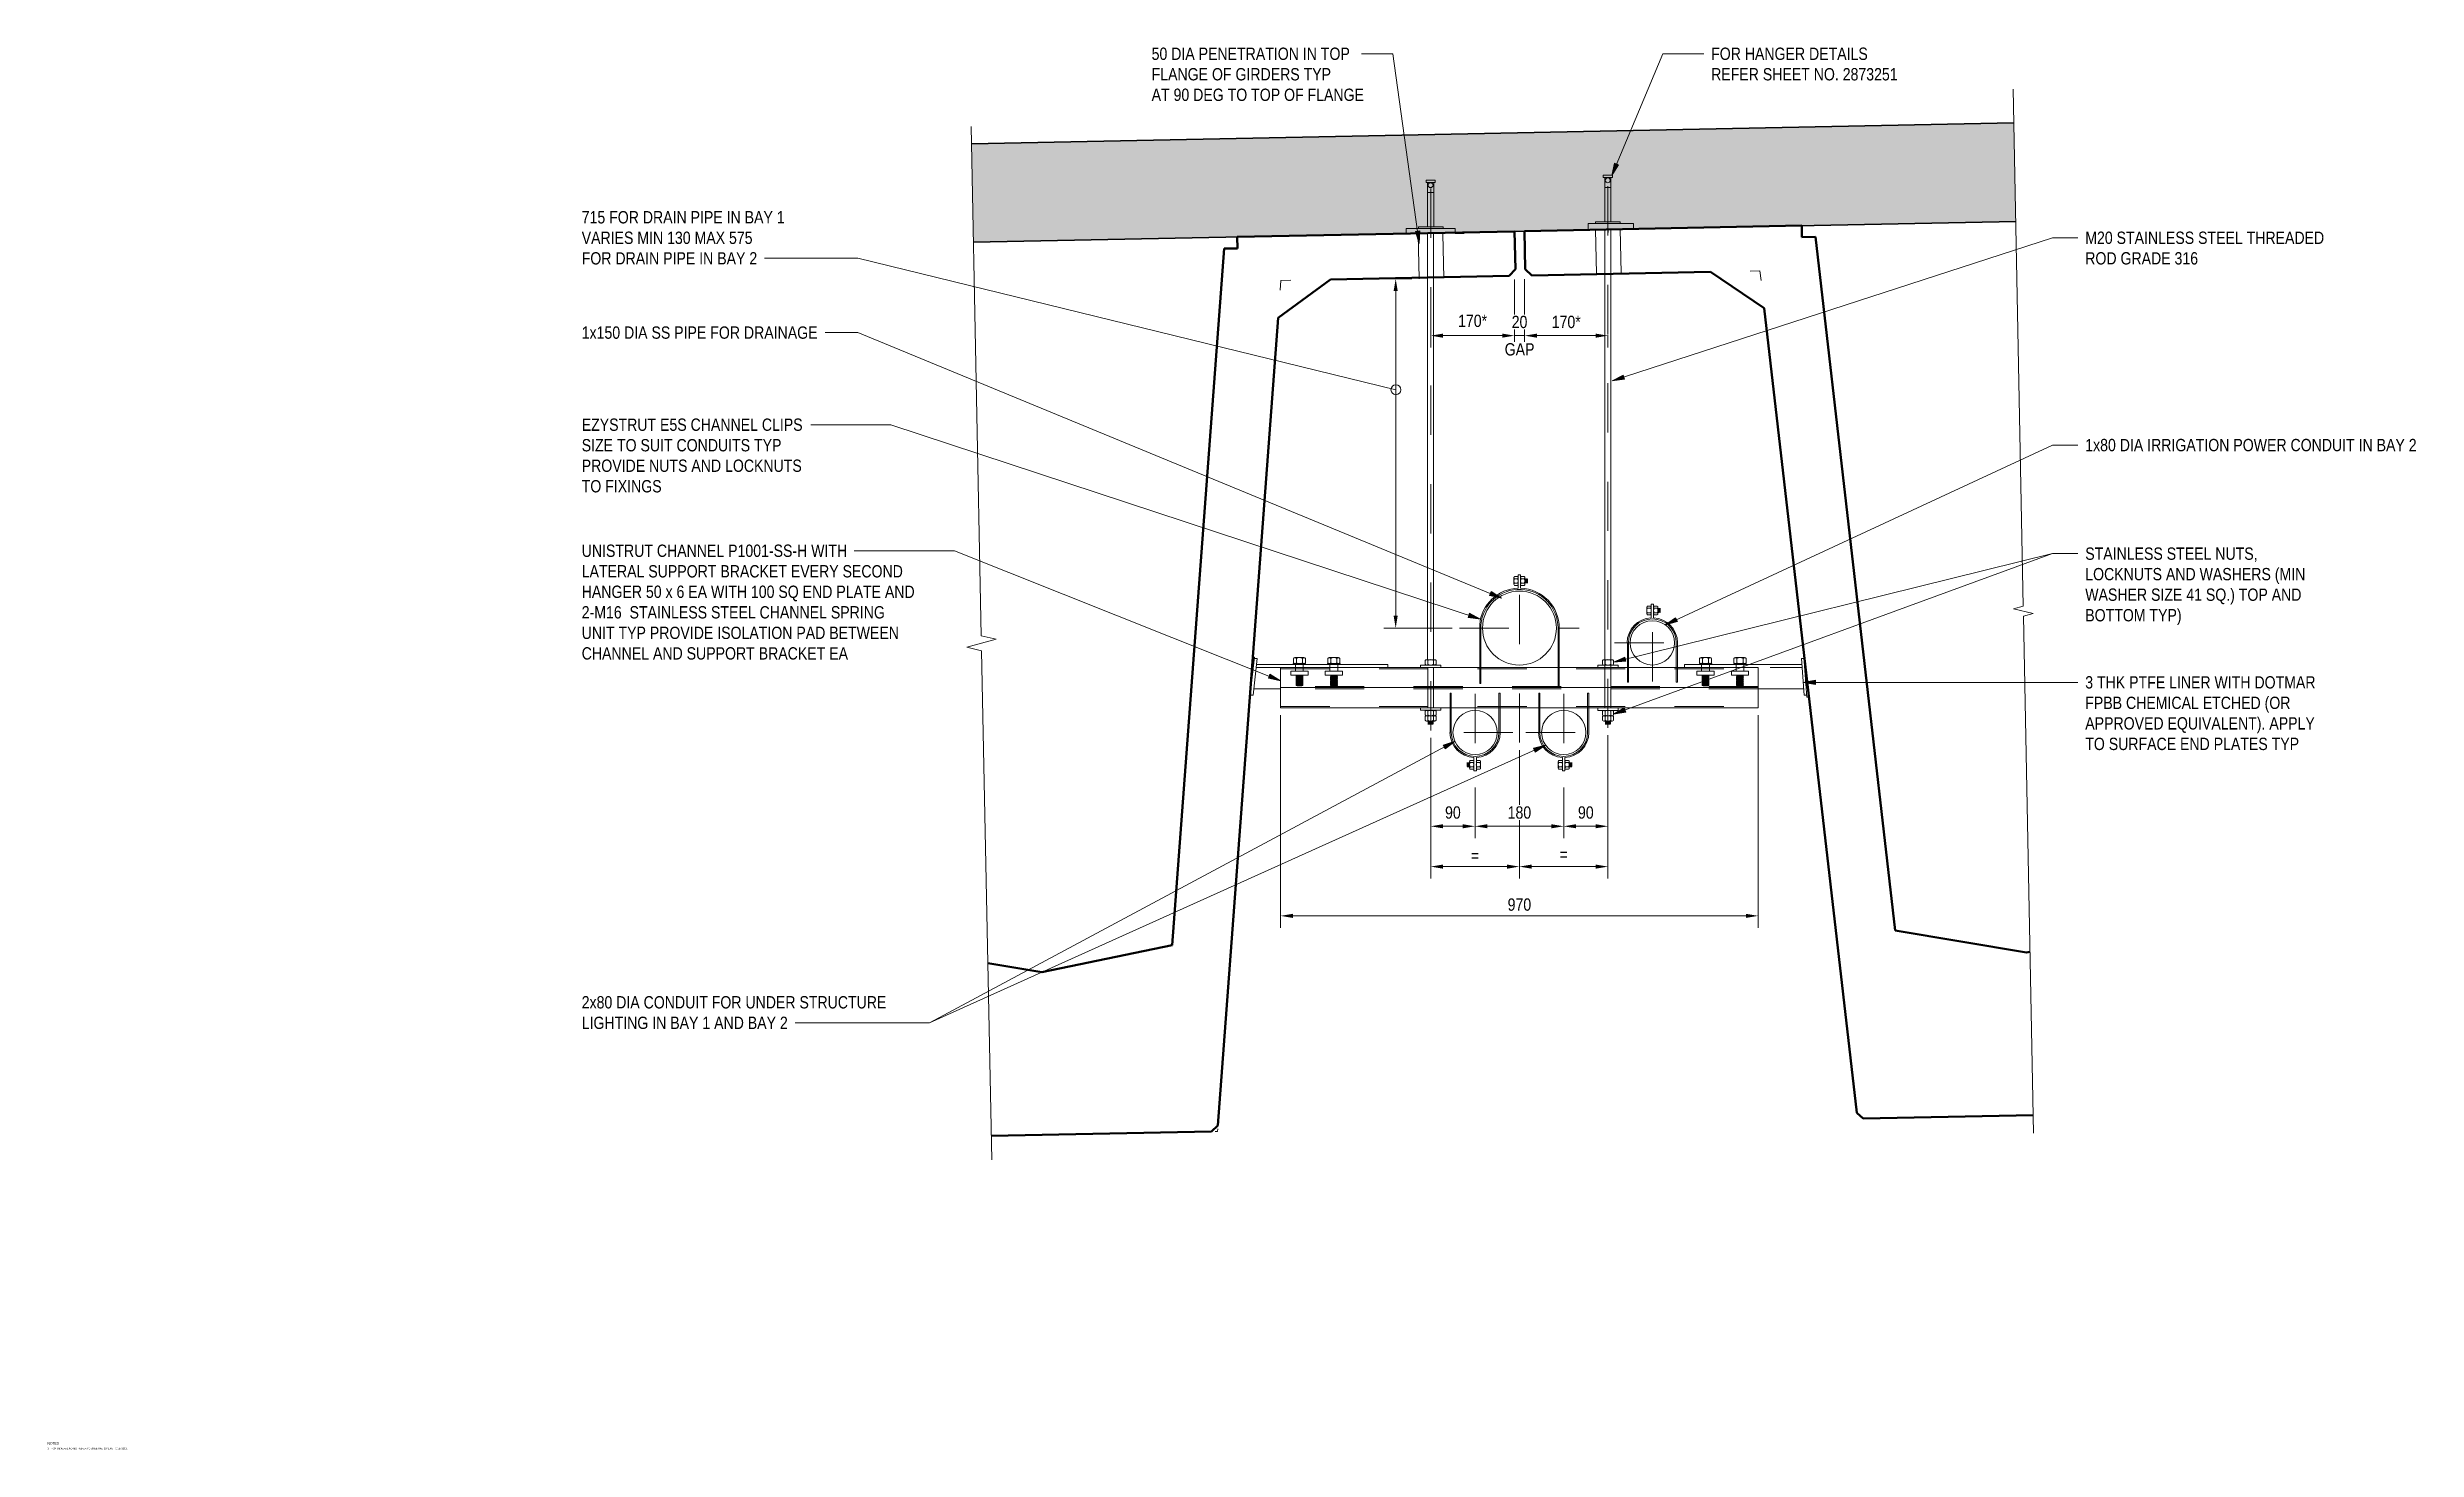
# Model space of a CAD drawing. Header units: metres. Extents: x 0.2 to 10.3, y 2.7 to 5.5.
# Drawn here: x 0.234 to 5.046, y 2.657 to 5.505 of the extents above; entities that cross this region are included whole.
import ezdxf

# ---------------------------------------------------------------- set-up
doc = ezdxf.new("R2010")
doc.units = ezdxf.units.M
for name, pattern in [('Hidden - Small', [0.002294, 0.0015, -0.0007938]), ('JacobsCenter', [0.015, 0.009, -0.0015, 0.003, -0.0015]), ('JacobsDash', [0.0045, 0.003, -0.0015])]:
    doc.linetypes.add(name, pattern=pattern)
doc.layers.get('Defpoints').update_dxf_attribs({"color": 41})
for name, color, linetype, lineweight in [('A-ANNO-DIMS', 7, 'Continuous', 9), ('A-DETL', 7, 'Continuous', 13), ('A-DETL-GENF', 7, 'Continuous', 9), ('G-ANNO-TEXT', 7, 'Continuous', 9)]:
    doc.layers.add(name, color=color, linetype=linetype, lineweight=lineweight)
doc.styles.add('Arial Narrow', font='ARIALN.TTF', dxfattribs={"height": 0.0035})
doc.styles.add('Arial Narrow_1', font='ARIALN.TTF', dxfattribs={"height": 0.005})
doc.styles.add('Arial Narrow_2', font='ARIALN.TTF', dxfattribs={"height": 0.025})
doc.styles.add('Arial Narrow_3', font='ARIALN.TTF', dxfattribs={"height": 0.025})
doc.dimstyles.new('Dimension_Standard_O__mm_', dxfattribs={"dimscale": 0.3048, "dimtxt": 0.025586, "dimasz": 0.082021, "dimexe": 0.07874, "dimexo": 0.049213, "dimgap": 0.049213, "dimtad": 1, "dimdec": 0, "dimlfac": 1000, "dimzin": 0, "dimdsep": 46, "dimtxsty": 'Arial Narrow_3', "dimsah": 1, "dimcen": 0.09, "dimaunit": 1, "dimadec": 4, "dimazin": 0, "dimtfac": 1, "dimtdec": 4, "dimtix": 1, "dimtmove": 0, "dimatfit": 3, "dimfxl": 1, "dimtvp": 1, "dimtfill": 1, "dimtolj": 1, "dimtzin": 0, "dimlwd": 18, "dimlwe": 18, "dimarcsym": 2})
doc.dimstyles.new('Dimension_Standard_O__mm__1', dxfattribs={"dimscale": 0.3048, "dimtxt": 0.025586, "dimasz": 0.082021, "dimexe": 0.07874, "dimexo": 0.049213, "dimgap": 0.049213, "dimtad": 1, "dimdec": 0, "dimlfac": 1000, "dimzin": 0, "dimdsep": 46, "dimtxsty": 'Arial Narrow_2', "dimsah": 1, "dimcen": 0.09, "dimaunit": 1, "dimadec": 4, "dimazin": 0, "dimtfac": 1, "dimtdec": 4, "dimtix": 1, "dimtmove": 0, "dimatfit": 3, "dimfxl": 1, "dimtvp": 1, "dimtfill": 1, "dimtolj": 1, "dimtzin": 0, "dimlwd": 18, "dimlwe": 18, "dimarcsym": 2})
doc.dimstyles.new('Dimension_Standard_T__mm_', dxfattribs={"dimscale": 0.3048, "dimtxt": 0.025586, "dimasz": 0.082021, "dimexe": 0.07874, "dimexo": 0.049213, "dimgap": 0.032808, "dimtad": 1, "dimdec": 0, "dimlfac": 1000, "dimzin": 0, "dimdsep": 46, "dimtxsty": 'Arial Narrow_2', "dimsah": 1, "dimcen": 0.09, "dimaunit": 1, "dimadec": 4, "dimazin": 0, "dimtfac": 1, "dimtdec": 4, "dimtix": 1, "dimtmove": 0, "dimatfit": 3, "dimfxl": 1, "dimtvp": 1, "dimtolj": 1, "dimtzin": 0, "dimlwd": 18, "dimlwe": 18, "dimarcsym": 2})
doc.dimstyles.new('Dimension_Standard_T__mm__1', dxfattribs={"dimscale": 0.3048, "dimtxt": 0.025586, "dimasz": 0.082021, "dimexe": 0.07874, "dimexo": 0.049213, "dimgap": 0.032808, "dimtad": 1, "dimdec": 0, "dimlfac": 1000, "dimzin": 0, "dimdsep": 46, "dimtxsty": 'Arial Narrow_3', "dimsah": 1, "dimcen": 0.09, "dimaunit": 1, "dimadec": 4, "dimazin": 0, "dimtfac": 1, "dimtdec": 4, "dimtix": 1, "dimtmove": 0, "dimatfit": 3, "dimfxl": 1, "dimtvp": 1, "dimtolj": 1, "dimtzin": 0, "dimlwd": 18, "dimlwe": 18, "dimarcsym": 2})

msp = doc.modelspace()

# ---------------------------------------------------------------- texts
at = {"layer": 'G-ANNO-TEXT', "attachment_point": 1, "bg_fill": 3, "box_fill_scale": 1, "bg_fill_color": 256, "bg_fill_true_color": 13158600, "bg_fill_transparency": 0}
for s, insert, char_height, style in [('715 FOR DRAIN PIPE IN BAY 1', (1.319, 5.1721), 0.025, 'Arial Narrow_2'), ('1.', (0.2337, 2.6613), 0.0035, 'Arial Narrow')]:
    msp.add_mtext(s, dxfattribs=dict(at, insert=insert, char_height=char_height, style=style))
at = {"layer": 'G-ANNO-TEXT', "insert": (1.319, 3.578), "char_height": 0.025, "attachment_point": 1, "style": 'Arial Narrow_2', "bg_fill": 3, "box_fill_scale": 1, "bg_fill_color": 256, "bg_fill_transparency": 0}
msp.add_mtext('2x80 DIA CONDUIT FOR UNDER STRUCTURE ', dxfattribs=at)

# ---------------------------------------------------------------- blocks, each defined once
blk = doc.blocks.new('1815 DEEP SUPER-T GIRDER_2D - 1815 DEEP SUPER-T GIRDER_2D-7372020-DRG-2873256 - TYPE 7 HANGER _1X80 DIA OR 2X80 DIA AND 1X150 DIA_')
at = {"layer": 'A-DETL-GENF', "lineweight": 50}
for p, q in [((0.4267, 0.0602), (0.99, 0.0602)), ((0.4267, 0.037), (0.4267, 0.0602)), ((0.99, -0.0168), (0.99, 0.0602)), ((0.3993, 0.037), (0.2655, -1.3748)), ((0.4267, 0.037), (0.3993, 0.037)), ((0.5063, -0.1056), (0.6139, -0.0298)), ((0.6139, -0.0298), (0.977, -0.0298)), ((0.977, -0.0298), (0.99, -0.0168)), ((0.5063, -0.1056), (0.3512, -1.7429)), ((0, -1.4248), (0.2655, -1.3748)), ((0, -1.4248), (-0.1094, -1.4042)), ((-0.1094, -1.7548), (0.3381, -1.7548)), ((0.3381, -1.7548), (0.3512, -1.7429))]:
    blk.add_line(p, q, dxfattribs=at)
at = {"layer": 'A-DETL-GENF', "color": 8, "true_color": 0x808080}
for p, q in [((0.5135, -0.0298), (0.5116, -0.0496)), ((0.5335, -0.0298), (0.5135, -0.0298)), ((0.3501, -1.7548), (0.3451, -1.7548)), ((0.3501, -1.7548), (0.3506, -1.7499))]:
    blk.add_line(p, q, dxfattribs=at)
blk = doc.blocks.new('1815 DEEP SUPER-T GIRDER_2D - 1815 DEEP SUPER-T GIRDER_2D-V1-DRG-2873256 - TYPE 7 HANGER _1X80 DIA OR 2X80 DIA AND 1X150 DIA_')
at = {"layer": 'A-DETL-GENF', "lineweight": 50}
for p, q in [((-0.99, 0.0602), (-0.4267, 0.0602)), ((-0.99, -0.0168), (-0.99, 0.0602)), ((-0.4267, 0.037), (-0.4267, 0.0602)), ((-0.4267, 0.037), (-0.3993, 0.037)), ((-0.3993, 0.037), (-0.2655, -1.3748)), ((-0.977, -0.0298), (-0.99, -0.0168)), ((-0.977, -0.0298), (-0.6139, -0.0298)), ((-0.5063, -0.1056), (-0.6139, -0.0298)), ((-0.5063, -0.1056), (-0.3512, -1.7429)), ((0, -1.4248), (-0.2655, -1.3748)), ((0, -1.4248), (0.0072, -1.4235)), ((-0.3512, -1.7429), (-0.3381, -1.7548)), ((-0.3381, -1.7548), (0.007, -1.7548))]:
    blk.add_line(p, q, dxfattribs=at)
at = {"layer": 'A-DETL-GENF', "color": 8, "true_color": 0x808080}
for p, q in [((-0.5335, -0.0298), (-0.5135, -0.0298)), ((-0.5135, -0.0298), (-0.5116, -0.0496))]:
    blk.add_line(p, q, dxfattribs=at)
blk = doc.blocks.new('CS_DET_BreakLine_ViewScale - CS_Std BreakLine-7262363-DRG-2873256 - TYPE 7 HANGER _1X80 DIA OR 2X80 DIA AND 1X150 DIA_')
at = {"layer": 'A-DETL-GENF'}
for p, q in [((1.0043, 0), (-0.03, 0)), ((1.0118, 0.03), (1.0043, 0)), ((1.0268, -0.03), (1.0118, 0.03)), ((1.0343, 0), (1.0268, -0.03)), ((2.0686, 0), (1.0343, 0))]:
    blk.add_line(p, q, dxfattribs=at)
blk = doc.blocks.new('CS_DET_BreakLine_ViewScale - CS_Std BreakLine-7262547-DRG-2873256 - TYPE 7 HANGER _1X80 DIA OR 2X80 DIA AND 1X150 DIA_')
at = {"layer": 'A-DETL-GENF'}
for p, q in [((-0.02, 0), (1.03, 0)), ((1.03, 0), (1.035, -0.02)), ((1.035, -0.02), (1.045, 0.02)), ((1.045, 0.02), (1.05, 0)), ((1.05, 0), (2.1, 0))]:
    blk.add_line(p, q, dxfattribs=at)
blk = doc.blocks.new('DIMBLOCK1-DRG-2873256 - TYPE 7 HANGER _1X80 DIA OR 2X80 DIA AND 1X150 DIA_')
at = {"layer": 'A-ANNO-DIMS', "color": 0, "lineweight": 18, "transparency": 16777216}
for p, q in [((2.7386, 4.1484), (2.7386, 3.717)), ((3.7086, 4.1484), (3.7086, 3.717)), ((3.6836, 3.741), (2.7636, 3.741))]:
    blk.add_line(p, q, dxfattribs=at)
at = {"layer": 'A-ANNO-DIMS', "color": 0, "transparency": 16777216}
for points in [[(2.7636, 3.7452), (2.7636, 3.7368), (2.7386, 3.741)], [(3.6836, 3.7452), (3.6836, 3.7368), (3.7086, 3.741)]]:
    blk.add_solid(points, dxfattribs=at)
at = {"layer": 'Defpoints', "color": 0, "transparency": 16777216}
for p in [(2.7386, 4.1634), (3.7086, 4.1634), (2.7386, 3.741)]:
    blk.add_point(p, dxfattribs=at)
at = {"layer": 'A-ANNO-DIMS', "color": 0, "lineweight": 18, "transparency": 16777216, "insert": (3.2236, 3.7638), "char_height": 0.025, "width": 0.05702, "attachment_point": 5, "style": 'Arial Narrow_2'}
blk.add_mtext('\\A1;970', dxfattribs=at)
blk = doc.blocks.new('DIMBLOCK2-DRG-2873256 - TYPE 7 HANGER _1X80 DIA OR 2X80 DIA AND 1X150 DIA_')
at = {"layer": 'A-ANNO-DIMS', "color": 0, "lineweight": 18, "transparency": 16777216}
for p, q in [((3.4034, 4.1076), (3.4034, 3.817)), ((3.2236, 4.0778), (3.2236, 3.817)), ((3.3784, 3.841), (3.2486, 3.841))]:
    blk.add_line(p, q, dxfattribs=at)
at = {"layer": 'A-ANNO-DIMS', "color": 0, "transparency": 16777216}
for points in [[(3.2486, 3.8452), (3.2486, 3.8368), (3.2236, 3.841)], [(3.3784, 3.8452), (3.3784, 3.8368), (3.4034, 3.841)]]:
    blk.add_solid(points, dxfattribs=at)
at = {"layer": 'Defpoints', "color": 0, "transparency": 16777216}
for p in [(3.2236, 4.0928), (3.4034, 4.1226), (3.2236, 3.841)]:
    blk.add_point(p, dxfattribs=at)
at = {"layer": 'A-ANNO-DIMS', "color": 0, "lineweight": 18, "transparency": 16777216, "insert": (3.3135, 3.8659), "char_height": 0.025, "width": 0.019981, "attachment_point": 5, "style": 'Arial Narrow_3'}
blk.add_mtext('\\A1;\u200c=', dxfattribs=at)
blk = doc.blocks.new('DIMBLOCK3-DRG-2873256 - TYPE 7 HANGER _1X80 DIA OR 2X80 DIA AND 1X150 DIA_')
at = {"layer": 'A-ANNO-DIMS', "color": 0, "lineweight": 18, "transparency": 16777216}
for p, q in [((3.0434, 4.0921), (3.0434, 3.817)), ((3.2236, 4.0778), (3.2236, 3.817)), ((3.1986, 3.841), (3.0684, 3.841))]:
    blk.add_line(p, q, dxfattribs=at)
at = {"layer": 'A-ANNO-DIMS', "color": 0, "transparency": 16777216}
for points in [[(3.0684, 3.8452), (3.0684, 3.8368), (3.0434, 3.841)], [(3.1986, 3.8452), (3.1986, 3.8368), (3.2236, 3.841)]]:
    blk.add_solid(points, dxfattribs=at)
at = {"layer": 'Defpoints', "color": 0, "transparency": 16777216}
for p in [(3.0434, 4.1071), (3.2236, 4.0928), (3.0434, 3.841)]:
    blk.add_point(p, dxfattribs=at)
at = {"layer": 'A-ANNO-DIMS', "color": 0, "lineweight": 18, "transparency": 16777216, "insert": (3.1335, 3.8635), "char_height": 0.025, "width": 0.019981, "attachment_point": 5, "style": 'Arial Narrow_2'}
blk.add_mtext('\\A1;=', dxfattribs=at)
blk = doc.blocks.new('DIMBLOCK4-DRG-2873256 - TYPE 7 HANGER _1X80 DIA OR 2X80 DIA AND 1X150 DIA_')
at = {"layer": 'A-ANNO-DIMS', "color": 0, "lineweight": 18, "transparency": 16777216}
for p, q in [((3.2137, 5.0333), (3.2137, 4.8952)), ((3.0434, 4.9218), (3.0434, 4.8952)), ((3.0684, 4.9192), (3.1887, 4.9192))]:
    blk.add_line(p, q, dxfattribs=at)
at = {"layer": 'A-ANNO-DIMS', "color": 0, "transparency": 16777216}
for points in [[(3.0684, 4.9233), (3.0684, 4.915), (3.0434, 4.9192)], [(3.1887, 4.9233), (3.1887, 4.915), (3.2137, 4.9192)]]:
    blk.add_solid(points, dxfattribs=at)
at = {"layer": 'Defpoints', "color": 0, "transparency": 16777216}
for p in [(3.2137, 5.0483), (3.0434, 4.9368), (3.2137, 4.9192)]:
    blk.add_point(p, dxfattribs=at)
at = {"layer": 'A-ANNO-DIMS', "color": 0, "lineweight": 18, "transparency": 16777216, "insert": (3.1285, 4.9491), "char_height": 0.025, "width": 0.070178, "attachment_point": 5, "style": 'Arial Narrow_3', "bg_fill": 3, "box_fill_scale": 1.1, "bg_fill_color": 256, "bg_fill_true_color": 13158600, "bg_fill_transparency": 0}
blk.add_mtext('\\A1;\u200c170*', dxfattribs=at)
blk = doc.blocks.new('DIMBLOCK5-DRG-2873256 - TYPE 7 HANGER _1X80 DIA OR 2X80 DIA AND 1X150 DIA_')
at = {"layer": 'A-ANNO-DIMS', "color": 0, "lineweight": 18, "transparency": 16777216}
for p, q in [((3.2341, 5.0337), (3.2341, 4.8952)), ((3.2591, 4.9192), (3.3784, 4.9192)), ((3.4034, 4.9218), (3.4034, 4.8952))]:
    blk.add_line(p, q, dxfattribs=at)
at = {"layer": 'A-ANNO-DIMS', "color": 0, "transparency": 16777216}
for points in [[(3.2591, 4.9233), (3.2591, 4.915), (3.2341, 4.9192)], [(3.3784, 4.9233), (3.3784, 4.915), (3.4034, 4.9192)]]:
    blk.add_solid(points, dxfattribs=at)
at = {"layer": 'Defpoints', "color": 0, "transparency": 16777216}
for p in [(3.2341, 5.0487), (3.4034, 4.9368), (3.4034, 4.9192)]:
    blk.add_point(p, dxfattribs=at)
at = {"layer": 'A-ANNO-DIMS', "color": 0, "lineweight": 18, "transparency": 16777216, "insert": (3.3187, 4.9469), "char_height": 0.025, "width": 0.070178, "attachment_point": 5, "style": 'Arial Narrow_2', "bg_fill": 3, "box_fill_scale": 1.1, "bg_fill_color": 256, "bg_fill_true_color": 13158600, "bg_fill_transparency": 0}
blk.add_mtext('\\A1;170*', dxfattribs=at)
blk = doc.blocks.new('DIMBLOCK6-DRG-2873256 - TYPE 7 HANGER _1X80 DIA OR 2X80 DIA AND 1X150 DIA_')
at = {"layer": 'A-ANNO-DIMS', "color": 0, "lineweight": 18, "transparency": 16777216}
for p, q in [((3.2137, 5.0333), (3.2137, 4.8952)), ((3.2341, 5.0337), (3.2341, 4.8952)), ((3.1887, 4.9192), (3.1637, 4.9192)), ((3.2137, 4.9192), (3.2341, 4.9192)), ((3.2591, 4.9192), (3.2841, 4.9192))]:
    blk.add_line(p, q, dxfattribs=at)
at = {"layer": 'A-ANNO-DIMS', "color": 0, "transparency": 16777216}
for points in [[(3.1887, 4.9233), (3.1887, 4.915), (3.2137, 4.9192)], [(3.2591, 4.9233), (3.2591, 4.915), (3.2341, 4.9192)]]:
    blk.add_solid(points, dxfattribs=at)
at = {"layer": 'Defpoints', "color": 0, "transparency": 16777216}
for p in [(3.2137, 5.0483), (3.2341, 5.0487)]:
    blk.add_point(p, dxfattribs=at)
at = {"layer": 'A-ANNO-DIMS', "color": 0, "lineweight": 18, "transparency": 16777216, "char_height": 0.025, "width": 0.072615, "attachment_point": 5, "style": 'Arial Narrow_2', "bg_fill": 3, "box_fill_scale": 1.1, "bg_fill_color": 256, "bg_fill_true_color": 13158600, "bg_fill_transparency": 0}
for s, insert in [('\\A1;20', (3.2239, 4.9469)), ('\\A1;GAP', (3.2239, 4.8912))]:
    blk.add_mtext(s, dxfattribs=dict(at, insert=insert))
at = {"layer": 'Defpoints', "color": 0, "transparency": 16777216}
blk.add_point((3.2341, 4.9192), dxfattribs=at)
blk = doc.blocks.new('DIMBLOCK7-DRG-2873256 - TYPE 7 HANGER _1X80 DIA OR 2X80 DIA AND 1X150 DIA_')
at = {"layer": 'A-ANNO-DIMS', "color": 0, "lineweight": 18, "transparency": 16777216}
for p, q in [((3.005, 5.0347), (2.9483, 5.0347)), ((2.9723, 4.3504), (2.9723, 5.0097)), ((3.087, 4.3254), (2.9483, 4.3254))]:
    blk.add_line(p, q, dxfattribs=at)
at = {"layer": 'A-ANNO-DIMS', "color": 0, "transparency": 16777216}
for points in [[(2.9681, 5.0097), (2.9764, 5.0097), (2.9723, 5.0347)], [(2.9681, 4.3504), (2.9764, 4.3504), (2.9723, 4.3254)]]:
    blk.add_solid(points, dxfattribs=at)
at = {"layer": 'Defpoints', "color": 0, "transparency": 16777216}
for p in [(2.9723, 5.0347), (3.02, 5.0347), (3.102, 4.3254)]:
    blk.add_point(p, dxfattribs=at)
at = {"layer": 'A-ANNO-DIMS', "color": 0, "lineweight": 18, "transparency": 16777216, "insert": (2.9424, 4.6801), "char_height": 0.025, "attachment_point": 5, "rotation": 90, "style": 'Arial Narrow_2', "bg_fill": 3, "box_fill_scale": 1.1, "bg_fill_color": 256, "bg_fill_true_color": 13158600, "bg_fill_transparency": 0}
blk.add_mtext('\\A1;\u200c', dxfattribs=at)
blk = doc.blocks.new('DIMBLOCK8-DRG-2873256 - TYPE 7 HANGER _1X80 DIA OR 2X80 DIA AND 1X150 DIA_')
at = {"layer": 'A-ANNO-DIMS', "color": 0, "lineweight": 18, "transparency": 16777216}
for p, q in [((3.1336, 4.0015), (3.1336, 3.8989)), ((3.3136, 4.0015), (3.3136, 3.8989)), ((3.1586, 3.9229), (3.2886, 3.9229))]:
    blk.add_line(p, q, dxfattribs=at)
at = {"layer": 'A-ANNO-DIMS', "color": 0, "transparency": 16777216}
for points in [[(3.1586, 3.9271), (3.1586, 3.9188), (3.1336, 3.9229)], [(3.2886, 3.9271), (3.2886, 3.9188), (3.3136, 3.9229)]]:
    blk.add_solid(points, dxfattribs=at)
at = {"layer": 'Defpoints', "color": 0, "transparency": 16777216}
for p in [(3.1336, 4.0165), (3.3136, 4.0165), (3.3136, 3.9229)]:
    blk.add_point(p, dxfattribs=at)
at = {"layer": 'A-ANNO-DIMS', "color": 0, "lineweight": 18, "transparency": 16777216, "insert": (3.2236, 3.9507), "char_height": 0.025, "width": 0.05702, "attachment_point": 5, "style": 'Arial Narrow_2', "bg_fill": 3, "box_fill_scale": 1.1, "bg_fill_color": 256, "bg_fill_true_color": 13158600, "bg_fill_transparency": 0}
blk.add_mtext('\\A1;180', dxfattribs=at)
blk = doc.blocks.new('DIMBLOCK9-DRG-2873256 - TYPE 7 HANGER _1X80 DIA OR 2X80 DIA AND 1X150 DIA_')
at = {"layer": 'A-ANNO-DIMS', "color": 0, "lineweight": 18, "transparency": 16777216}
for p, q in [((3.0434, 4.1027), (3.0434, 3.8989)), ((3.1336, 4.0015), (3.1336, 3.8989)), ((3.0684, 3.9229), (3.1086, 3.9229))]:
    blk.add_line(p, q, dxfattribs=at)
at = {"layer": 'A-ANNO-DIMS', "color": 0, "transparency": 16777216}
for points in [[(3.0684, 3.9271), (3.0684, 3.9188), (3.0434, 3.9229)], [(3.1086, 3.9271), (3.1086, 3.9188), (3.1336, 3.9229)]]:
    blk.add_solid(points, dxfattribs=at)
at = {"layer": 'Defpoints', "color": 0, "transparency": 16777216}
for p in [(3.0434, 4.1177), (3.1336, 4.0165)]:
    blk.add_point(p, dxfattribs=at)
at = {"layer": 'A-ANNO-DIMS', "color": 0, "lineweight": 18, "transparency": 16777216, "insert": (3.0885, 3.9507), "char_height": 0.025, "width": 0.038013, "attachment_point": 5, "style": 'Arial Narrow_2', "bg_fill": 3, "box_fill_scale": 1.1, "bg_fill_color": 256, "bg_fill_true_color": 13158600, "bg_fill_transparency": 0}
blk.add_mtext('\\A1;90', dxfattribs=at)
at = {"layer": 'Defpoints', "color": 0, "transparency": 16777216}
blk.add_point((3.1336, 3.9229), dxfattribs=at)
blk = doc.blocks.new('DIMBLOCK10-DRG-2873256 - TYPE 7 HANGER _1X80 DIA OR 2X80 DIA AND 1X150 DIA_')
at = {"layer": 'A-ANNO-DIMS', "color": 0, "lineweight": 18, "transparency": 16777216}
for p, q in [((3.4034, 4.1076), (3.4034, 3.8989)), ((3.3136, 4.0015), (3.3136, 3.8989)), ((3.3386, 3.9229), (3.3784, 3.9229))]:
    blk.add_line(p, q, dxfattribs=at)
at = {"layer": 'A-ANNO-DIMS', "color": 0, "transparency": 16777216}
for points in [[(3.3386, 3.9271), (3.3386, 3.9188), (3.3136, 3.9229)], [(3.3784, 3.9271), (3.3784, 3.9188), (3.4034, 3.9229)]]:
    blk.add_solid(points, dxfattribs=at)
at = {"layer": 'Defpoints', "color": 0, "transparency": 16777216}
for p in [(3.4034, 4.1226), (3.3136, 4.0165)]:
    blk.add_point(p, dxfattribs=at)
at = {"layer": 'A-ANNO-DIMS', "color": 0, "lineweight": 18, "transparency": 16777216, "insert": (3.3585, 3.9507), "char_height": 0.025, "width": 0.038013, "attachment_point": 5, "style": 'Arial Narrow_2', "bg_fill": 3, "box_fill_scale": 1.1, "bg_fill_color": 256, "bg_fill_true_color": 13158600, "bg_fill_transparency": 0}
blk.add_mtext('\\A1;90', dxfattribs=at)
at = {"layer": 'Defpoints', "color": 0, "transparency": 16777216}
blk.add_point((3.4034, 3.9229), dxfattribs=at)

# ---------------------------------------------------------------- dimensions: what is measured, and where the dimension line sits
at = {"layer": 'A-ANNO-DIMS', "lineweight": 18}
dim = msp.add_linear_dim(base=(2.7386, 3.741), p1=(3.7086, 4.1634), p2=(2.7386, 4.1634), dimstyle='Dimension_Standard_T__mm_', override={"dimpost": '<>', "dimfxl": 0.97}, dxfattribs=at)
dim.commit()
dim.dimension.update_dxf_attribs({"geometry": 'DIMBLOCK1-DRG-2873256 - TYPE 7 HANGER _1X80 DIA OR 2X80 DIA AND 1X150 DIA_', "text_midpoint": (3.2236, 3.7638)})
for base, p1, p2, text, dimstyle, override, picture, middle in [((3.0434, 3.841), (3.2236, 4.0928), (3.0434, 4.1071), '=', 'Dimension_Standard_T__mm_', {"dimpost": '<>', "dimfxl": 0.180771}, 'DIMBLOCK3-DRG-2873256 - TYPE 7 HANGER _1X80 DIA OR 2X80 DIA AND 1X150 DIA_', (3.1335, 3.8635)), ((3.2236, 3.841), (3.4034, 4.1226), (3.2236, 4.0928), '\u200c=', 'Dimension_Standard_T__mm__1', {"dimpost": '<>', "dimfxl": 0.182253}, 'DIMBLOCK2-DRG-2873256 - TYPE 7 HANGER _1X80 DIA OR 2X80 DIA AND 1X150 DIA_', (3.3135, 3.8659))]:
    dim = msp.add_linear_dim(base=base, p1=p1, p2=p2, text=text, dimstyle=dimstyle, override=override, dxfattribs=at)
    dim.commit()
    dim.dimension.update_dxf_attribs({"geometry": picture, "text_midpoint": middle})

# ---------------------------------------------------------------- hatches: boundary and pattern name
at = {"layer": 'A-DETL-GENF'}
h = msp.add_hatch(dxfattribs=at)
h.set_pattern_fill('FP_1', color=256, style=0, pattern_type=2)
h.set_pattern_definition([(50, (6.772495, 0), (0.0925501, -0.0080936), [0.00968, -0.10645]), (355, (6.77249, 0), (-0.0178988, 0.0970593), [0.00774, -0.08516]), (100.451, (6.780205, -0.00067), (0.0746521, 0.0889572), [0.00822, -0.09047]), (46.184, (6.7725, 0.02581), (0.137706, -0.0213563), [0.01452, -0.15968]), (96.636, (6.78397, 0.02403), (0.1206032, 0.1256891), [0.01234, -0.1357]), (351.184, (6.7725, 0.02581), (0.1205986, 0.1256918), [0.01161, -0.12774]), (21, (6.785395, 0.01935), (0.0770223, -0.05194804), [0.00968, -0.10645]), (326, (6.78539, 0.01935), (0.0314006, 0.0935675), [0.00774, -0.08516]), (71.451, (6.791815, 0.01503), (0.1084195, 0.0416117), [0.00822, -0.09047]), (37.5, (6.772495, 0), (0.00156777, 0.04294984), [0.00034, -0.08379, 0.00034, -0.08612, -0.08548]), (37.5, (6.772495, 0), (0.00156777, 0.04294984), [-0.17058, 0.00034, -0.08515]), (7.5, (6.772495, 0), (0.0339471, 0.0508964), [0.00034, -0.04895, 0.00034, -0.08186, -0.03258]), (7.5, (6.772495, 0), (0.0339471, 0.0508964), [-0.13148, 0.00034, -0.03225]), (327.5, (6.743725, 0), (0.06888044, -0.00291612), [0.00034, -0.03192, 0.00034, -0.10031, -0.13355]), (327.5, (6.743725, 0), (0.06888044, -0.00291612), [-0.1329, 0.00034, -0.13321]), (317.5, (6.730815, 0), (0.07524634, 0.0129182), [0.00034, -0.0416, 0.00034, -0.0665, -0.09484]), (317.5, (6.730815, 0), (0.07524634, 0.0129182), [-0.10877, 0.00034, -0.0945])])
h.paths.add_polyline_path([(2.1146, 5.1089), (4.2318, 5.1512), (4.228, 5.3512), (2.1106, 5.3088)])
at = {"layer": 'G-ANNO-TEXT'}
for points in [[(3.4111, 5.2444), (3.4248, 5.2658), (3.4167, 5.2692)], [(3.0203, 5.1064), (3.0213, 5.1317), (3.0125, 5.1305)], [(3.4117, 4.8273), (3.4368, 4.8308), (3.4341, 4.8392)], [(3.1875, 4.3862), (3.166, 4.3998), (3.1627, 4.3917)], [(3.1448, 4.3434), (3.1225, 4.3554), (3.1197, 4.3471)], [(3.52, 4.3319), (3.5445, 4.3384), (3.5408, 4.3464)], [(3.4146, 4.2562), (3.4399, 4.2579), (3.4378, 4.2664)], [(2.7386, 4.2183), (2.717, 4.2317), (2.7138, 4.2235)], [(3.8002, 4.2152), (3.8252, 4.2108), (3.8252, 4.2196)], [(3.4146, 4.1505), (3.4396, 4.1549), (3.4365, 4.1632)], [(3.093, 4.0956), (3.0689, 4.0877), (3.073, 4.0799)], [(3.2769, 4.0876), (3.2523, 4.0813), (3.2559, 4.0733)]]:
    msp.add_hatch(color=256, dxfattribs=at).paths.add_polyline_path(points)

# ---------------------------------------------------------------- linework, layer by layer
at = {"layer": 'A-DETL', "lineweight": 35}
for p, q in [((2.1106, 5.3088), (4.228, 5.3512)), ((2.1146, 5.1089), (4.2318, 5.1512))]:
    msp.add_line(p, q, dxfattribs=at)
at = {"layer": 'A-DETL', "linetype": 'JacobsCenter', "lineweight": 9}
for p, q in [((3.0434, 4.1177), (3.0434, 5.2627)), ((3.4034, 4.1226), (3.4034, 5.2676)), ((3.0435, 5.1181), (3.0434, 5.125)), ((3.4038, 5.1289), (3.4037, 5.1358)), ((3.2236, 4.0928), (3.2236, 4.4728)), ((3.4936, 4.2169), (3.4936, 4.3924)), ((3.102, 4.3254), (3.3451, 4.3254)), ((3.4167, 4.2954), (3.5617, 4.2954)), ((3.0518, 4.2612), (3.0347, 4.2612)), ((3.1336, 4.1919), (3.1336, 4.0165)), ((3.3136, 4.1919), (3.3136, 4.0165)), ((3.2105, 4.1134), (3.0655, 4.1134)), ((3.2367, 4.1134), (3.3817, 4.1134))]:
    msp.add_line(p, q, dxfattribs=at)
at = {"layer": 'A-DETL', "lineweight": 9}
for p, q in [((3.0525, 5.2352), (3.034, 5.2352)), ((3.034, 5.2302), (3.034, 5.2352)), ((3.0525, 5.2302), (3.034, 5.2302)), ((3.037, 5.1404), (3.037, 5.2302)), ((3.0492, 5.2102), (3.0372, 5.2102)), ((3.0495, 5.1404), (3.0495, 5.2302)), ((3.0525, 5.2302), (3.0525, 5.2352)), ((3.4125, 5.2451), (3.394, 5.2451)), ((3.394, 5.2401), (3.394, 5.2451)), ((3.4125, 5.2401), (3.394, 5.2401)), ((3.397, 5.1503), (3.397, 5.2401)), ((3.4092, 5.2201), (3.3972, 5.2201)), ((3.4095, 5.1503), (3.4095, 5.2401)), ((3.4125, 5.2401), (3.4125, 5.2451)), ((3.2125, 4.4278), (3.2125, 4.421)), ((3.2125, 4.4278), (3.2125, 4.421)), ((3.2137, 4.43), (3.2199, 4.43)), ((3.2261, 4.4335), (3.2211, 4.4335)), ((3.2211, 4.4064), (3.2211, 4.4335)), ((3.2211, 4.4278), (3.2211, 4.421)), ((3.2261, 4.4064), (3.2261, 4.4335)), ((3.2335, 4.43), (3.2273, 4.43)), ((3.2348, 4.421), (3.2348, 4.4278)), ((3.2125, 4.421), (3.2125, 4.4143)), ((3.2125, 4.421), (3.2125, 4.4143)), ((3.2137, 4.4255), (3.2199, 4.4255)), ((3.2137, 4.4166), (3.2199, 4.4166)), ((3.2137, 4.4121), (3.2199, 4.4121)), ((3.2211, 4.421), (3.2211, 4.4143)), ((3.2335, 4.4255), (3.2273, 4.4255)), ((3.2335, 4.4166), (3.2273, 4.4166)), ((3.2335, 4.4121), (3.2273, 4.4121)), ((3.2353, 4.4167), (3.2348, 4.4257)), ((3.2353, 4.4247), (3.2348, 4.4257)), ((3.2353, 4.4247), (3.2348, 4.4257)), ((3.2348, 4.4143), (3.2348, 4.421)), ((3.2348, 4.4177), (3.2353, 4.4167)), ((3.2359, 4.4257), (3.2353, 4.4247)), ((3.2359, 4.4257), (3.2353, 4.4247)), ((3.2359, 4.4177), (3.2353, 4.4247)), ((3.2353, 4.4167), (3.2359, 4.4177)), ((3.2365, 4.4247), (3.2359, 4.4257)), ((3.2365, 4.4167), (3.2359, 4.4257)), ((3.2359, 4.4177), (3.2365, 4.4167)), ((3.237, 4.4257), (3.2365, 4.4247)), ((3.237, 4.4177), (3.2365, 4.4247)), ((3.2365, 4.4167), (3.237, 4.4177)), ((3.2376, 4.4247), (3.237, 4.4257)), ((3.2376, 4.4167), (3.237, 4.4257)), ((3.237, 4.4177), (3.2376, 4.4167)), ((3.2381, 4.4257), (3.2376, 4.4247)), ((3.2381, 4.4177), (3.2376, 4.4247)), ((3.2376, 4.4167), (3.2381, 4.4177)), ((3.2387, 4.4247), (3.2381, 4.4257)), ((3.2387, 4.4167), (3.2381, 4.4257)), ((3.2381, 4.4177), (3.2387, 4.4167)), ((3.2387, 4.4247), (3.2393, 4.4257)), ((3.2393, 4.4177), (3.2387, 4.4247)), ((3.2387, 4.4167), (3.2393, 4.4177)), ((3.2398, 4.4247), (3.2393, 4.4257)), ((3.2393, 4.4257), (3.2398, 4.4167)), ((3.2398, 4.4167), (3.2393, 4.4177)), ((3.2398, 4.4167), (3.2398, 4.4247)), ((3.1429, 4.3322), (3.1429, 4.2126)), ((3.1454, 4.3321), (3.1454, 4.2126)), ((3.4825, 4.3678), (3.4825, 4.3611)), ((3.4825, 4.3678), (3.4825, 4.3611)), ((3.4825, 4.3611), (3.4825, 4.3544)), ((3.4825, 4.3611), (3.4825, 4.3544)), ((3.4837, 4.37), (3.4899, 4.37)), ((3.4837, 4.3656), (3.4899, 4.3656)), ((3.4837, 4.3566), (3.4899, 4.3566)), ((3.4837, 4.3521), (3.4899, 4.3521)), ((3.4961, 4.3736), (3.4911, 4.3736)), ((3.4911, 4.3464), (3.4911, 4.3736)), ((3.4911, 4.3678), (3.4911, 4.3611)), ((3.4911, 4.3611), (3.4911, 4.3544)), ((3.4961, 4.3464), (3.4961, 4.3736)), ((3.5035, 4.37), (3.4973, 4.37)), ((3.5035, 4.3656), (3.4973, 4.3656)), ((3.5035, 4.3566), (3.4973, 4.3566)), ((3.5035, 4.3521), (3.4973, 4.3521)), ((3.5048, 4.3611), (3.5048, 4.3678)), ((3.5053, 4.3567), (3.5048, 4.3657)), ((3.5053, 4.3647), (3.5048, 4.3657)), ((3.5053, 4.3647), (3.5048, 4.3657)), ((3.5048, 4.3544), (3.5048, 4.3611)), ((3.5048, 4.3578), (3.5053, 4.3567)), ((3.5059, 4.3657), (3.5053, 4.3647)), ((3.5059, 4.3657), (3.5053, 4.3647)), ((3.5059, 4.3578), (3.5053, 4.3647)), ((3.5053, 4.3567), (3.5059, 4.3578)), ((3.5065, 4.3647), (3.5059, 4.3657)), ((3.5065, 4.3567), (3.5059, 4.3657)), ((3.5059, 4.3578), (3.5065, 4.3567)), ((3.507, 4.3657), (3.5065, 4.3647)), ((3.507, 4.3578), (3.5065, 4.3647)), ((3.5065, 4.3567), (3.507, 4.3578)), ((3.5076, 4.3647), (3.507, 4.3657)), ((3.5076, 4.3567), (3.507, 4.3657)), ((3.507, 4.3578), (3.5076, 4.3567)), ((3.5081, 4.3657), (3.5076, 4.3647)), ((3.5081, 4.3578), (3.5076, 4.3647)), ((3.5076, 4.3567), (3.5081, 4.3578)), ((3.5087, 4.3647), (3.5081, 4.3657)), ((3.5087, 4.3567), (3.5081, 4.3657)), ((3.5081, 4.3578), (3.5087, 4.3567)), ((3.5087, 4.3647), (3.5093, 4.3657)), ((3.5093, 4.3578), (3.5087, 4.3647)), ((3.5087, 4.3567), (3.5093, 4.3578)), ((3.5098, 4.3647), (3.5093, 4.3657)), ((3.5093, 4.3657), (3.5098, 4.3567)), ((3.5098, 4.3567), (3.5093, 4.3578)), ((3.5098, 4.3567), (3.5098, 4.3647)), ((3.3021, 4.3254), (3.3021, 4.2064)), ((3.3046, 4.3254), (3.3046, 4.2064)), ((3.4428, 4.2954), (3.4428, 4.2154)), ((3.4453, 4.2954), (3.4453, 4.2154)), ((3.5419, 4.2954), (3.5419, 4.2154)), ((3.5444, 4.2954), (3.5444, 4.2154)), ((2.7894, 4.2534), (2.7641, 4.2534)), ((2.7641, 4.2534), (2.7641, 4.2514)), ((2.7641, 4.2514), (2.7894, 4.2514)), ((2.7644, 4.2636), (2.7644, 4.255)), ((2.7767, 4.2653), (2.7674, 4.2653)), ((2.7767, 4.2653), (2.7674, 4.2653)), ((2.7767, 4.2534), (2.7674, 4.2534)), ((2.7705, 4.2636), (2.7705, 4.255)), ((2.786, 4.2653), (2.7767, 4.2653)), ((2.786, 4.2653), (2.7767, 4.2653)), ((2.786, 4.2534), (2.7767, 4.2534)), ((2.7829, 4.2636), (2.7829, 4.255)), ((2.789, 4.2636), (2.789, 4.255)), ((2.7894, 4.2514), (2.7894, 4.2534)), ((2.8594, 4.2534), (2.8341, 4.2534)), ((2.8341, 4.2534), (2.8341, 4.2514)), ((2.8341, 4.2514), (2.8594, 4.2514)), ((2.8344, 4.2636), (2.8344, 4.255)), ((2.8467, 4.2653), (2.8374, 4.2653)), ((2.8467, 4.2653), (2.8374, 4.2653)), ((2.8467, 4.2534), (2.8374, 4.2534)), ((2.8405, 4.2636), (2.8405, 4.255)), ((2.856, 4.2653), (2.8467, 4.2653)), ((2.856, 4.2653), (2.8467, 4.2653)), ((2.856, 4.2534), (2.8467, 4.2534)), ((2.8529, 4.2636), (2.8529, 4.255)), ((2.859, 4.2636), (2.859, 4.255)), ((2.8594, 4.2514), (2.8594, 4.2534)), ((3.0229, 4.2504), (3.0639, 4.2504)), ((3.0229, 4.2504), (3.0229, 4.2454)), ((3.0322, 4.2597), (3.0322, 4.2519)), ((3.035, 4.2504), (3.0434, 4.2504)), ((3.0378, 4.2597), (3.0378, 4.2519)), ((3.0434, 4.2504), (3.0518, 4.2504)), ((3.049, 4.2597), (3.049, 4.2519)), ((3.0546, 4.2597), (3.0546, 4.2519)), ((3.0639, 4.2504), (3.0639, 4.2454)), ((3.3829, 4.2503), (3.4239, 4.2503)), ((3.3829, 4.2503), (3.3829, 4.2454)), ((3.3922, 4.2596), (3.3922, 4.2518)), ((3.395, 4.2611), (3.4034, 4.2611)), ((3.395, 4.2611), (3.4034, 4.2611)), ((3.395, 4.2503), (3.4034, 4.2503)), ((3.3978, 4.2596), (3.3978, 4.2518)), ((3.4034, 4.2611), (3.4118, 4.2611)), ((3.4034, 4.2611), (3.4118, 4.2611)), ((3.4034, 4.2503), (3.4118, 4.2503)), ((3.409, 4.2596), (3.409, 4.2518)), ((3.4146, 4.2596), (3.4146, 4.2518)), ((3.4239, 4.2503), (3.4239, 4.2454)), ((3.5891, 4.2534), (3.6144, 4.2534)), ((3.5891, 4.2514), (3.5891, 4.2534)), ((3.6144, 4.2514), (3.5891, 4.2514)), ((3.5894, 4.2636), (3.5894, 4.255)), ((3.5925, 4.2653), (3.6017, 4.2653)), ((3.5925, 4.2653), (3.6017, 4.2653)), ((3.5925, 4.2534), (3.6017, 4.2534)), ((3.5955, 4.2636), (3.5955, 4.255)), ((3.6017, 4.2653), (3.611, 4.2653)), ((3.6017, 4.2653), (3.611, 4.2653)), ((3.6017, 4.2534), (3.611, 4.2534)), ((3.6079, 4.2636), (3.6079, 4.255)), ((3.614, 4.2636), (3.614, 4.255)), ((3.6144, 4.2534), (3.6144, 4.2514)), ((3.6591, 4.2534), (3.6844, 4.2534)), ((3.6591, 4.2514), (3.6591, 4.2534)), ((3.6844, 4.2514), (3.6591, 4.2514)), ((3.6594, 4.2636), (3.6594, 4.255)), ((3.6625, 4.2653), (3.6717, 4.2653)), ((3.6625, 4.2653), (3.6717, 4.2653)), ((3.6625, 4.2534), (3.6717, 4.2534)), ((3.6655, 4.2636), (3.6655, 4.255)), ((3.6717, 4.2653), (3.681, 4.2653)), ((3.6717, 4.2653), (3.681, 4.2653)), ((3.6717, 4.2534), (3.681, 4.2534)), ((3.6779, 4.2636), (3.6779, 4.255)), ((3.684, 4.2636), (3.684, 4.255)), ((3.6844, 4.2534), (3.6844, 4.2514)), ((3.7086, 4.2044), (2.7386, 4.2044)), ((3.0828, 4.1134), (3.0828, 4.1934)), ((3.0853, 4.1134), (3.0853, 4.1934)), ((3.1819, 4.1134), (3.1819, 4.1934)), ((3.1844, 4.1134), (3.1844, 4.1934)), ((3.2628, 4.1134), (3.2628, 4.1934)), ((3.2653, 4.1134), (3.2653, 4.1934)), ((3.3619, 4.1134), (3.3619, 4.1934)), ((3.3644, 4.1134), (3.3644, 4.1934)), ((3.0229, 4.1584), (3.0229, 4.1634)), ((3.0229, 4.1584), (3.0639, 4.1584)), ((3.0322, 4.149), (3.0322, 4.1568)), ((3.0322, 4.1382), (3.0322, 4.146)), ((3.035, 4.1582), (3.0434, 4.1582)), ((3.035, 4.1474), (3.0434, 4.1474)), ((3.035, 4.1474), (3.0434, 4.1474)), ((3.0378, 4.149), (3.0378, 4.1568)), ((3.0378, 4.1382), (3.0378, 4.146)), ((3.0434, 4.1582), (3.0518, 4.1582)), ((3.0434, 4.1474), (3.0518, 4.1474)), ((3.0434, 4.1474), (3.0518, 4.1474)), ((3.049, 4.149), (3.049, 4.1568)), ((3.049, 4.1382), (3.049, 4.146)), ((3.0546, 4.149), (3.0546, 4.1568)), ((3.0546, 4.1382), (3.0546, 4.146)), ((3.0639, 4.1584), (3.0639, 4.1634)), ((3.3829, 4.1583), (3.3829, 4.1634)), ((3.3829, 4.1583), (3.4239, 4.1583)), ((3.3922, 4.1489), (3.3922, 4.1567)), ((3.3922, 4.1381), (3.3922, 4.1459)), ((3.395, 4.1581), (3.4034, 4.1581)), ((3.395, 4.1473), (3.4034, 4.1473)), ((3.395, 4.1473), (3.4034, 4.1473)), ((3.3978, 4.1489), (3.3978, 4.1567)), ((3.3978, 4.1381), (3.3978, 4.1459)), ((3.4034, 4.1581), (3.4118, 4.1581)), ((3.4034, 4.1473), (3.4118, 4.1473)), ((3.4034, 4.1473), (3.4118, 4.1473)), ((3.409, 4.1489), (3.409, 4.1567)), ((3.409, 4.1381), (3.409, 4.1459)), ((3.4146, 4.1489), (3.4146, 4.1567)), ((3.4146, 4.1381), (3.4146, 4.1459)), ((3.4239, 4.1583), (3.4239, 4.1634)), ((3.035, 4.1366), (3.0434, 4.1366)), ((3.0392, 4.1366), (3.0379, 4.1359)), ((3.0379, 4.1359), (3.0492, 4.1366)), ((3.0379, 4.1359), (3.0392, 4.1352)), ((3.0392, 4.1352), (3.0379, 4.1345)), ((3.0379, 4.1345), (3.0492, 4.1352)), ((3.0379, 4.1345), (3.0392, 4.1338)), ((3.0392, 4.1338), (3.0379, 4.1331)), ((3.0379, 4.1331), (3.0492, 4.1338)), ((3.0379, 4.1331), (3.0392, 4.1324)), ((3.0392, 4.1324), (3.0379, 4.1317)), ((3.0379, 4.1317), (3.0492, 4.1324)), ((3.0379, 4.1317), (3.0392, 4.131)), ((3.0492, 4.131), (3.0379, 4.1303)), ((3.0379, 4.1303), (3.0392, 4.131)), ((3.0379, 4.1303), (3.0479, 4.1303)), ((3.0392, 4.1352), (3.0479, 4.1359)), ((3.0392, 4.1338), (3.0479, 4.1345)), ((3.0392, 4.1324), (3.0479, 4.1331)), ((3.0392, 4.131), (3.0479, 4.1317)), ((3.0434, 4.1366), (3.0518, 4.1366)), ((3.0479, 4.1359), (3.0492, 4.1366)), ((3.0479, 4.1359), (3.0492, 4.1366)), ((3.0492, 4.1352), (3.0479, 4.1359)), ((3.0492, 4.1352), (3.0479, 4.1359)), ((3.0479, 4.1345), (3.0492, 4.1352)), ((3.0492, 4.1338), (3.0479, 4.1345)), ((3.0479, 4.1331), (3.0492, 4.1338)), ((3.0492, 4.1324), (3.0479, 4.1331)), ((3.0479, 4.1317), (3.0492, 4.1324)), ((3.0479, 4.1317), (3.0492, 4.131)), ((3.0479, 4.1303), (3.0492, 4.131)), ((3.395, 4.1365), (3.4034, 4.1365)), ((3.3992, 4.1365), (3.3979, 4.1358)), ((3.3979, 4.1358), (3.4092, 4.1365)), ((3.3979, 4.1358), (3.3992, 4.1351)), ((3.3992, 4.1351), (3.3979, 4.1344)), ((3.3979, 4.1344), (3.4092, 4.1351)), ((3.3979, 4.1344), (3.3992, 4.1337)), ((3.3992, 4.1337), (3.3979, 4.133)), ((3.3979, 4.133), (3.4092, 4.1337)), ((3.3979, 4.133), (3.3992, 4.1323)), ((3.3992, 4.1323), (3.3979, 4.1316)), ((3.3979, 4.1316), (3.4092, 4.1323)), ((3.3979, 4.1316), (3.3992, 4.1309)), ((3.4092, 4.1309), (3.3979, 4.1302)), ((3.3979, 4.1302), (3.3992, 4.1309)), ((3.3979, 4.1302), (3.4079, 4.1302)), ((3.3992, 4.1351), (3.4079, 4.1358)), ((3.3992, 4.1337), (3.4079, 4.1344)), ((3.3992, 4.1323), (3.4079, 4.133)), ((3.3992, 4.1309), (3.4079, 4.1316)), ((3.4034, 4.1365), (3.4118, 4.1365)), ((3.4079, 4.1358), (3.4092, 4.1365)), ((3.4079, 4.1358), (3.4092, 4.1365)), ((3.4092, 4.1351), (3.4079, 4.1358)), ((3.4092, 4.1351), (3.4079, 4.1358)), ((3.4079, 4.1344), (3.4092, 4.1351)), ((3.4092, 4.1337), (3.4079, 4.1344)), ((3.4079, 4.133), (3.4092, 4.1337)), ((3.4092, 4.1323), (3.4079, 4.133)), ((3.4079, 4.1316), (3.4092, 4.1323)), ((3.4079, 4.1316), (3.4092, 4.1309)), ((3.4079, 4.1302), (3.4092, 4.1309)), ((3.1173, 4.0521), (3.1173, 4.0441)), ((3.1179, 4.0431), (3.1173, 4.0521)), ((3.1173, 4.0521), (3.1179, 4.0511)), ((3.1173, 4.0441), (3.1179, 4.0431)), ((3.1185, 4.0521), (3.1179, 4.0511)), ((3.1179, 4.0511), (3.1185, 4.0441)), ((3.1185, 4.0441), (3.1179, 4.0431)), ((3.119, 4.0511), (3.1185, 4.0521)), ((3.1185, 4.0521), (3.119, 4.0431)), ((3.1185, 4.0441), (3.119, 4.0431)), ((3.1196, 4.0521), (3.119, 4.0511)), ((3.119, 4.0511), (3.1196, 4.0441)), ((3.119, 4.0431), (3.1196, 4.0441)), ((3.1201, 4.0511), (3.1196, 4.0521)), ((3.1196, 4.0521), (3.1201, 4.0431)), ((3.1196, 4.0441), (3.1201, 4.0431)), ((3.1207, 4.0521), (3.1201, 4.0511)), ((3.1201, 4.0511), (3.1207, 4.0441)), ((3.1201, 4.0431), (3.1207, 4.0441)), ((3.1213, 4.0511), (3.1207, 4.0521)), ((3.1207, 4.0521), (3.1213, 4.0431)), ((3.1207, 4.0441), (3.1213, 4.0431)), ((3.1218, 4.0521), (3.1213, 4.0511)), ((3.1213, 4.0511), (3.1218, 4.0441)), ((3.1213, 4.0431), (3.1218, 4.0441)), ((3.1213, 4.0431), (3.1218, 4.0441)), ((3.1224, 4.0511), (3.1218, 4.0521)), ((3.1218, 4.0521), (3.1224, 4.0431)), ((3.1218, 4.0441), (3.1224, 4.0431)), ((3.1218, 4.0441), (3.1224, 4.0431)), ((3.1224, 4.0545), (3.1224, 4.0478)), ((3.1224, 4.0478), (3.1224, 4.041)), ((3.1236, 4.0567), (3.1298, 4.0567)), ((3.1236, 4.0522), (3.1298, 4.0522)), ((3.1236, 4.0433), (3.1298, 4.0433)), ((3.1311, 4.0624), (3.1311, 4.0353)), ((3.1361, 4.0624), (3.1361, 4.0353)), ((3.1361, 4.0478), (3.1361, 4.0545)), ((3.1361, 4.041), (3.1361, 4.0478)), ((3.1435, 4.0567), (3.1373, 4.0567)), ((3.1435, 4.0522), (3.1373, 4.0522)), ((3.1435, 4.0433), (3.1373, 4.0433)), ((3.1447, 4.0478), (3.1447, 4.0545)), ((3.1447, 4.0478), (3.1447, 4.0545)), ((3.1447, 4.041), (3.1447, 4.0478)), ((3.1447, 4.041), (3.1447, 4.0478)), ((3.3025, 4.0478), (3.3025, 4.0545)), ((3.3025, 4.0478), (3.3025, 4.0545)), ((3.3025, 4.041), (3.3025, 4.0478)), ((3.3025, 4.041), (3.3025, 4.0478)), ((3.3037, 4.0567), (3.3099, 4.0567)), ((3.3037, 4.0522), (3.3099, 4.0522)), ((3.3037, 4.0433), (3.3099, 4.0433)), ((3.3111, 4.0624), (3.3111, 4.0353)), ((3.3111, 4.0478), (3.3111, 4.0545)), ((3.3111, 4.041), (3.3111, 4.0478)), ((3.3161, 4.0624), (3.3161, 4.0353)), ((3.3235, 4.0567), (3.3173, 4.0567)), ((3.3235, 4.0522), (3.3173, 4.0522)), ((3.3235, 4.0433), (3.3173, 4.0433)), ((3.3248, 4.0545), (3.3248, 4.0478)), ((3.3248, 4.0511), (3.3253, 4.0521)), ((3.3253, 4.0521), (3.3248, 4.0431)), ((3.3248, 4.0478), (3.3248, 4.041)), ((3.3253, 4.0441), (3.3248, 4.0431)), ((3.3253, 4.0441), (3.3248, 4.0431)), ((3.3253, 4.0521), (3.3259, 4.0511)), ((3.3259, 4.0511), (3.3253, 4.0441)), ((3.3259, 4.0431), (3.3253, 4.0441)), ((3.3259, 4.0431), (3.3253, 4.0441)), ((3.3259, 4.0511), (3.3265, 4.0521)), ((3.3265, 4.0521), (3.3259, 4.0431)), ((3.3265, 4.0441), (3.3259, 4.0431)), ((3.3265, 4.0521), (3.327, 4.0511)), ((3.327, 4.0511), (3.3265, 4.0441)), ((3.327, 4.0431), (3.3265, 4.0441)), ((3.327, 4.0511), (3.3276, 4.0521)), ((3.3276, 4.0521), (3.327, 4.0431)), ((3.3276, 4.0441), (3.327, 4.0431)), ((3.3276, 4.0521), (3.3281, 4.0511)), ((3.3281, 4.0511), (3.3276, 4.0441)), ((3.3281, 4.0431), (3.3276, 4.0441)), ((3.3281, 4.0511), (3.3287, 4.0521)), ((3.3287, 4.0521), (3.3281, 4.0431)), ((3.3287, 4.0441), (3.3281, 4.0431)), ((3.3287, 4.0521), (3.3293, 4.0511)), ((3.3293, 4.0511), (3.3287, 4.0441)), ((3.3287, 4.0441), (3.3293, 4.0431)), ((3.3293, 4.0431), (3.3298, 4.0521)), ((3.3298, 4.0521), (3.3293, 4.0511)), ((3.3298, 4.0441), (3.3293, 4.0431)), ((3.3298, 4.0521), (3.3298, 4.0441)), ((3.1236, 4.0388), (3.1298, 4.0388)), ((3.1311, 4.0353), (3.1361, 4.0353)), ((3.1435, 4.0388), (3.1373, 4.0388)), ((3.3037, 4.0388), (3.3099, 4.0388)), ((3.3161, 4.0353), (3.3111, 4.0353)), ((3.3235, 4.0388), (3.3173, 4.0388))]:
    msp.add_line(p, q, dxfattribs=at)
at = {"layer": 'A-DETL'}
for p, q in [((3.4284, 5.1503), (3.3784, 5.1503)), ((3.3784, 5.1503), (3.3784, 5.1466)), ((3.4284, 5.1503), (3.4284, 5.1466)), ((3.0684, 5.1404), (3.0184, 5.1404)), ((3.0184, 5.1404), (3.0184, 5.1367)), ((3.0684, 5.1404), (3.0684, 5.1367)), ((2.6854, 4.2665), (2.6761, 4.1853)), ((2.6854, 4.2665), (2.6822, 4.2665)), ((2.6912, 4.2639), (2.6826, 4.1889)), ((2.6912, 4.2639), (2.6854, 4.2639)), ((2.9564, 4.2514), (2.6897, 4.2514)), ((2.7386, 4.2454), (3.7086, 4.2454)), ((2.7386, 4.2454), (2.7386, 4.1634)), ((2.9564, 4.2514), (2.9564, 4.2454)), ((3.5592, 4.2514), (3.7973, 4.2514)), ((3.5592, 4.2514), (3.5592, 4.2454)), ((3.7086, 4.2454), (3.7086, 4.1634)), ((3.7964, 4.2639), (3.802, 4.1889)), ((3.7964, 4.2639), (3.8017, 4.2639)), ((3.8015, 4.2666), (3.8076, 4.1853)), ((2.6826, 4.1889), (2.6765, 4.1889)), ((2.7386, 4.2019), (2.6841, 4.2019)), ((3.0853, 4.1934), (3.0828, 4.1934)), ((3.1429, 4.2126), (3.1454, 4.2126)), ((3.1844, 4.1934), (3.1819, 4.1934)), ((3.2628, 4.1934), (3.2653, 4.1934)), ((3.3021, 4.2064), (3.3046, 4.2064)), ((3.3619, 4.1934), (3.3644, 4.1934)), ((3.4428, 4.2154), (3.4453, 4.2154)), ((3.5419, 4.2154), (3.5444, 4.2154)), ((3.7086, 4.2019), (3.801, 4.2019)), ((3.802, 4.1889), (3.8073, 4.1889)), ((2.7386, 4.1634), (3.7086, 4.1634)), ((3.8076, 4.1853), (3.8115, 4.1853))]:
    msp.add_line(p, q, dxfattribs=at)
at = {"layer": 'A-DETL', "lineweight": 18}
for p, q in [((2.9934, 5.1248), (2.9934, 5.1367)), ((2.9934, 5.1367), (3.0934, 5.1367)), ((3.0372, 4.2612), (3.0372, 5.1249)), ((3.0492, 4.2612), (3.0492, 5.1252)), ((3.0934, 5.1367), (3.0934, 5.1267)), ((3.0934, 5.1267), (3.1115, 5.1267)), ((3.3634, 5.1348), (3.3634, 5.1466)), ((3.3634, 5.1466), (3.4554, 5.1466)), ((3.3972, 4.1634), (3.3972, 5.1359)), ((3.4092, 4.1634), (3.4092, 5.1362)), ((3.4554, 5.1466), (3.4554, 5.1368)), ((3.0374, 4.2454), (3.0374, 4.1634)), ((3.0494, 4.2454), (3.0494, 4.1634)), ((3.3974, 4.2454), (3.3974, 4.1634)), ((3.4094, 4.2454), (3.4094, 4.1634))]:
    msp.add_line(p, q, dxfattribs=at)
at = {"layer": 'A-DETL', "linetype": 'JacobsDash'}
for p, q in [((3.02, 5.0347), (3.0182, 5.1245)), ((3.07, 5.0357), (3.0682, 5.1257)), ((3.38, 5.0456), (3.3782, 5.1343)), ((3.43, 5.0466), (3.4282, 5.1356)), ((2.7631, 4.2454), (2.689, 4.2454)), ((3.7331, 4.2454), (3.7978, 4.2454))]:
    msp.add_line(p, q, dxfattribs=at)
at = {"layer": 'A-DETL', "linetype": 'JacobsDash', "lineweight": 9}
for p, q in [((2.7386, 4.2429), (3.7086, 4.2429)), ((3.7086, 4.2069), (2.7386, 4.2069)), ((3.7086, 4.2019), (2.7386, 4.2019)), ((2.7386, 4.1659), (3.7086, 4.1659))]:
    msp.add_line(p, q, dxfattribs=at)
at = {"layer": 'A-DETL', "linetype": 'Hidden - Small', "lineweight": 9}
for p, q in [((2.7592, 4.2379), (2.7942, 4.2379)), ((2.7592, 4.2299), (2.7592, 4.2379)), ((2.7687, 4.2379), (2.7687, 4.2514)), ((2.7847, 4.2379), (2.7847, 4.2514)), ((2.7942, 4.2299), (2.7942, 4.2379)), ((2.8292, 4.2379), (2.8642, 4.2379)), ((2.8292, 4.2299), (2.8292, 4.2379)), ((2.8387, 4.2379), (2.8387, 4.2514)), ((2.8547, 4.2379), (2.8547, 4.2514)), ((2.8642, 4.2299), (2.8642, 4.2379)), ((3.6192, 4.2379), (3.5842, 4.2379)), ((3.5842, 4.2299), (3.5842, 4.2379)), ((3.5937, 4.2379), (3.5937, 4.2514)), ((3.6097, 4.2379), (3.6097, 4.2514)), ((3.6192, 4.2299), (3.6192, 4.2379)), ((3.6892, 4.2379), (3.6542, 4.2379)), ((3.6542, 4.2299), (3.6542, 4.2379)), ((3.6637, 4.2379), (3.6637, 4.2514)), ((3.6797, 4.2379), (3.6797, 4.2514)), ((3.6892, 4.2299), (3.6892, 4.2379)), ((2.7942, 4.2299), (2.7592, 4.2299)), ((2.8642, 4.2299), (2.8292, 4.2299)), ((3.5842, 4.2299), (3.6192, 4.2299)), ((3.6542, 4.2299), (3.6892, 4.2299))]:
    msp.add_line(p, q, dxfattribs=at)
at = {"layer": 'A-DETL', "lineweight": 9}
for centre in [(3.0431, 5.2248), (3.4031, 5.2346)]:
    msp.add_circle(centre, 0.005, dxfattribs=at)
at = {"layer": 'A-DETL', "color": 143, "lineweight": 18, "true_color": 0x78aac8}
for centre, radius in [((3.2236, 4.3254), 0.075), ((3.4936, 4.2954), 0.045), ((3.1336, 4.1134), 0.045), ((3.3136, 4.1134), 0.045)]:
    msp.add_circle(centre, radius, dxfattribs=at)
at = {"layer": 'A-DETL', "lineweight": 9}
for centre, radius, start, end in [((3.2151, 4.4278), 0.00264, 122.1355, 237.8645), ((3.2185, 4.4278), 0.00264, 302.1355, 57.8645), ((3.2287, 4.4278), 0.00264, 122.1346, 237.8654), ((3.2287, 4.4278), 0.00264, 122.1346, 237.8654), ((3.2321, 4.4278), 0.00264, 302.1346, 57.8654), ((3.2321, 4.4278), 0.00264, 302.1346, 57.8654), ((3.2236, 4.3254), 0.081, 91.7687, 175.1682), ((3.2236, 4.3254), 0.0785, 360, 175.0918), ((3.2206, 4.421), 0.00827, 147.2084, 212.7916), ((3.2151, 4.4143), 0.00264, 122.1346, 237.8654), ((3.2151, 4.4143), 0.00264, 122.1346, 237.8654), ((3.213, 4.421), 0.00827, 327.2084, 32.7916), ((3.2185, 4.4143), 0.00264, 302.1346, 57.8654), ((3.2185, 4.4143), 0.00264, 302.1346, 57.8654), ((3.2343, 4.421), 0.00827, 147.2084, 212.7916), ((3.2287, 4.4143), 0.00264, 122.1355, 237.8645), ((3.2236, 4.3254), 0.081, 360, 88.2313), ((3.2266, 4.421), 0.00827, 327.2084, 32.7916), ((3.2321, 4.4143), 0.00264, 302.1355, 57.8645), ((3.4936, 4.2954), 0.0511, 92.807, 180), ((3.4936, 4.2954), 0.0486, 0, 180), ((3.4906, 4.3611), 0.00827, 147.2084, 212.7916), ((3.4851, 4.3678), 0.00264, 122.1355, 237.8645), ((3.4851, 4.3544), 0.00264, 122.1346, 237.8654), ((3.4851, 4.3544), 0.00264, 122.1346, 237.8654), ((3.4885, 4.3678), 0.00264, 302.1355, 57.8645), ((3.483, 4.3611), 0.00827, 327.2084, 32.7916), ((3.4885, 4.3544), 0.00264, 302.1346, 57.8654), ((3.4885, 4.3544), 0.00264, 302.1346, 57.8654), ((3.5043, 4.3611), 0.00827, 147.2084, 212.7916), ((3.4987, 4.3678), 0.00264, 122.1346, 237.8654), ((3.4987, 4.3678), 0.00264, 122.1346, 237.8654), ((3.4987, 4.3544), 0.00264, 122.1355, 237.8645), ((3.4936, 4.2954), 0.0511, 0, 87.193), ((3.5021, 4.3678), 0.00264, 302.1346, 57.8654), ((3.5021, 4.3678), 0.00264, 302.1346, 57.8654), ((3.4966, 4.3611), 0.00827, 327.2084, 32.7916), ((3.5021, 4.3544), 0.00264, 302.1355, 57.8645), ((2.7675, 4.2616), 0.00364, 32.1346, 147.8654), ((2.7675, 4.2616), 0.00364, 32.1346, 147.8654), ((2.7675, 4.257), 0.00364, 212.1346, 327.8654), ((2.7675, 4.257), 0.00364, 212.1346, 327.8654), ((2.7767, 4.254), 0.0114, 57.2084, 122.7916), ((2.7767, 4.2646), 0.0114, 237.2084, 302.7916), ((2.786, 4.2616), 0.00364, 32.1355, 147.8645), ((2.786, 4.257), 0.00364, 212.1355, 327.8645), ((2.8375, 4.2616), 0.00364, 32.1346, 147.8654), ((2.8375, 4.2616), 0.00364, 32.1346, 147.8654), ((2.8375, 4.257), 0.00364, 212.1346, 327.8654), ((2.8375, 4.257), 0.00364, 212.1346, 327.8654), ((2.8467, 4.254), 0.0114, 57.2084, 122.7916), ((2.8467, 4.2646), 0.0114, 237.2084, 302.7916), ((2.856, 4.2616), 0.00364, 32.1355, 147.8645), ((2.856, 4.257), 0.00364, 212.1355, 327.8645), ((3.035, 4.2579), 0.00331, 32.1355, 147.8645), ((3.035, 4.2537), 0.00331, 212.1355, 327.8645), ((3.0434, 4.251), 0.0104, 57.2084, 122.7916), ((3.0434, 4.2606), 0.0104, 237.2084, 302.7916), ((3.0518, 4.2579), 0.00331, 32.1346, 147.8654), ((3.0518, 4.2579), 0.00331, 32.1346, 147.8654), ((3.0518, 4.2537), 0.00331, 212.1346, 327.8654), ((3.0518, 4.2537), 0.00331, 212.1346, 327.8654), ((3.395, 4.2578), 0.00331, 32.1355, 147.8645), ((3.395, 4.2535), 0.00331, 212.1355, 327.8645), ((3.4034, 4.2509), 0.0104, 57.2084, 122.7916), ((3.4034, 4.2605), 0.0104, 237.2084, 302.7916), ((3.4118, 4.2578), 0.00331, 32.1346, 147.8654), ((3.4118, 4.2578), 0.00331, 32.1346, 147.8654), ((3.4118, 4.2535), 0.00331, 212.1346, 327.8654), ((3.4118, 4.2535), 0.00331, 212.1346, 327.8654), ((3.5925, 4.2616), 0.00364, 32.1355, 147.8645), ((3.5925, 4.257), 0.00364, 212.1355, 327.8645), ((3.6017, 4.254), 0.0114, 57.2084, 122.7916), ((3.6017, 4.2646), 0.0114, 237.2084, 302.7916), ((3.611, 4.2616), 0.00364, 32.1346, 147.8654), ((3.611, 4.2616), 0.00364, 32.1346, 147.8654), ((3.611, 4.257), 0.00364, 212.1346, 327.8654), ((3.611, 4.257), 0.00364, 212.1346, 327.8654), ((3.6625, 4.2616), 0.00364, 32.1355, 147.8645), ((3.6625, 4.257), 0.00364, 212.1355, 327.8645), ((3.6717, 4.254), 0.0114, 57.2084, 122.7916), ((3.6717, 4.2646), 0.0114, 237.2084, 302.7916), ((3.681, 4.2616), 0.00364, 32.1346, 147.8654), ((3.681, 4.2616), 0.00364, 32.1346, 147.8654), ((3.681, 4.257), 0.00364, 212.1346, 327.8654), ((3.681, 4.257), 0.00364, 212.1346, 327.8654), ((3.035, 4.155), 0.00331, 32.1355, 147.8645), ((3.035, 4.1507), 0.00331, 212.1355, 327.8645), ((3.035, 4.1442), 0.00331, 32.1355, 147.8645), ((3.0434, 4.1481), 0.0104, 57.2084, 122.7916), ((3.0434, 4.1577), 0.0104, 237.2084, 302.7916), ((3.0434, 4.1373), 0.0104, 57.2084, 122.7916), ((3.0518, 4.155), 0.00331, 32.1346, 147.8654), ((3.0518, 4.155), 0.00331, 32.1346, 147.8654), ((3.0518, 4.1507), 0.00331, 212.1346, 327.8654), ((3.0518, 4.1507), 0.00331, 212.1346, 327.8654), ((3.0518, 4.1442), 0.00331, 32.1346, 147.8654), ((3.0518, 4.1442), 0.00331, 32.1346, 147.8654), ((3.395, 4.1549), 0.00331, 32.1355, 147.8645), ((3.395, 4.1506), 0.00331, 212.1355, 327.8645), ((3.395, 4.1441), 0.00331, 32.1355, 147.8645), ((3.4034, 4.1479), 0.0104, 57.2084, 122.7916), ((3.4034, 4.1576), 0.0104, 237.2084, 302.7916), ((3.4034, 4.1371), 0.0104, 57.2084, 122.7916), ((3.4118, 4.1549), 0.00331, 32.1346, 147.8654), ((3.4118, 4.1549), 0.00331, 32.1346, 147.8654), ((3.4118, 4.1506), 0.00331, 212.1346, 327.8654), ((3.4118, 4.1506), 0.00331, 212.1346, 327.8654), ((3.4118, 4.1441), 0.00331, 32.1346, 147.8654), ((3.4118, 4.1441), 0.00331, 32.1346, 147.8654), ((3.035, 4.1399), 0.00331, 212.1355, 327.8645), ((3.0434, 4.1469), 0.0104, 237.2084, 302.7916), ((3.0518, 4.1399), 0.00331, 212.1346, 327.8654), ((3.0518, 4.1399), 0.00331, 212.1346, 327.8654), ((3.1336, 4.1134), 0.051, 180, 267.193), ((3.1336, 4.1134), 0.0485, 180, 0), ((3.1336, 4.1134), 0.051, 272.807, 0), ((3.3136, 4.1134), 0.0511, 180, 267.193), ((3.3136, 4.1134), 0.0486, 180, 360), ((3.3136, 4.1134), 0.051, 272.807, 360), ((3.395, 4.1398), 0.00331, 212.1355, 327.8645), ((3.4034, 4.1468), 0.0104, 237.2084, 302.7916), ((3.4118, 4.1398), 0.00331, 212.1346, 327.8654), ((3.4118, 4.1398), 0.00331, 212.1346, 327.8654), ((3.1306, 4.0478), 0.00827, 147.2084, 212.7916), ((3.125, 4.0545), 0.00264, 122.1355, 237.8645), ((3.125, 4.041), 0.00264, 122.1346, 237.8654), ((3.125, 4.041), 0.00264, 122.1346, 237.8654), ((3.1284, 4.0545), 0.00264, 302.1355, 57.8645), ((3.1229, 4.0478), 0.00827, 327.2084, 32.7916), ((3.1284, 4.041), 0.00264, 302.1346, 57.8654), ((3.1284, 4.041), 0.00264, 302.1346, 57.8654), ((3.1442, 4.0478), 0.00827, 147.2084, 212.7916), ((3.1387, 4.0545), 0.00264, 122.1346, 237.8654), ((3.1387, 4.0545), 0.00264, 122.1346, 237.8654), ((3.1387, 4.041), 0.00264, 122.1355, 237.8645), ((3.1421, 4.0545), 0.00264, 302.1346, 57.8654), ((3.1421, 4.0545), 0.00264, 302.1346, 57.8654), ((3.1365, 4.0478), 0.00827, 327.2084, 32.7916), ((3.1421, 4.041), 0.00264, 302.1355, 57.8645), ((3.3106, 4.0478), 0.00827, 147.2084, 212.7916), ((3.3051, 4.0545), 0.00264, 122.1346, 237.8654), ((3.3051, 4.0545), 0.00264, 122.1346, 237.8654), ((3.3051, 4.041), 0.00264, 122.1355, 237.8645), ((3.3085, 4.0545), 0.00264, 302.1346, 57.8654), ((3.3085, 4.0545), 0.00264, 302.1346, 57.8654), ((3.303, 4.0478), 0.00827, 327.2084, 32.7916), ((3.3085, 4.041), 0.00264, 302.1355, 57.8645), ((3.3243, 4.0478), 0.00827, 147.2084, 212.7916), ((3.3187, 4.0545), 0.00264, 122.1355, 237.8645), ((3.3187, 4.041), 0.00264, 122.1346, 237.8654), ((3.3187, 4.041), 0.00264, 122.1346, 237.8654), ((3.3221, 4.0545), 0.00264, 302.1355, 57.8645), ((3.3166, 4.0478), 0.00827, 327.2084, 32.7916), ((3.3221, 4.041), 0.00264, 302.1346, 57.8654), ((3.3221, 4.041), 0.00264, 302.1346, 57.8654)]:
    msp.add_arc(centre, radius, start, end, dxfattribs=at)
at = {"layer": 'A-DETL', "linetype": 'JacobsDash', "lineweight": 9}
for centre in [(2.7769, 4.2291), (2.8469, 4.2291), (3.6015, 4.2291), (3.6715, 4.2291)]:
    msp.add_ellipse(centre, major_axis=(0.00694, 0), ratio=0.155559, start_param=2.351216, end_param=7.073562, dxfattribs=at)
for centre, ratio in [((2.7769, 4.2273), 0.253311), ((2.7769, 4.2254), 0.285201), ((2.7769, 4.2236), 0.285201), ((2.7769, 4.2217), 0.285201), ((2.7769, 4.2199), 0.285201), ((2.7769, 4.218), 0.285201), ((2.7769, 4.2162), 0.285201), ((2.7769, 4.2143), 0.285201), ((2.7769, 4.2125), 0.285201), ((2.7769, 4.2106), 0.285201), ((2.7769, 4.2092), 0.147434), ((2.8469, 4.2273), 0.253311), ((2.8469, 4.2254), 0.285201), ((2.8469, 4.2236), 0.285201), ((2.8469, 4.2217), 0.285201), ((2.8469, 4.2199), 0.285201), ((2.8469, 4.218), 0.285201), ((2.8469, 4.2162), 0.285201), ((2.8469, 4.2143), 0.285201), ((2.8469, 4.2125), 0.285201), ((2.8469, 4.2106), 0.285201), ((2.8469, 4.2092), 0.147434), ((3.6015, 4.2273), 0.253311), ((3.6015, 4.2254), 0.285201), ((3.6015, 4.2236), 0.285201), ((3.6015, 4.2217), 0.285201), ((3.6015, 4.2199), 0.285201), ((3.6015, 4.218), 0.285201), ((3.6015, 4.2162), 0.285201), ((3.6015, 4.2143), 0.285201), ((3.6015, 4.2125), 0.285201), ((3.6015, 4.2106), 0.285201), ((3.6015, 4.2092), 0.147434), ((3.6715, 4.2273), 0.253311), ((3.6715, 4.2254), 0.285201), ((3.6715, 4.2236), 0.285201), ((3.6715, 4.2217), 0.285201), ((3.6715, 4.2199), 0.285201), ((3.6715, 4.218), 0.285201), ((3.6715, 4.2162), 0.285201), ((3.6715, 4.2143), 0.285201), ((3.6715, 4.2125), 0.285201), ((3.6715, 4.2106), 0.285201), ((3.6715, 4.2092), 0.147434)]:
    msp.add_ellipse(centre, major_axis=(0.00694, 0), ratio=ratio, dxfattribs=at)
at = {"layer": 'G-ANNO-TEXT'}
for p, q in [((2.9288, 5.4916), (2.903, 5.4916)), ((2.9667, 5.4916), (2.9288, 5.4916)), ((3.0203, 5.1064), (2.9667, 5.4916)), ((3.4111, 5.2444), (3.5151, 5.4916)), ((3.5151, 5.4916), (3.598, 5.4916)), ((3.4167, 5.2692), (3.4111, 5.2444)), ((3.4111, 5.2444), (3.4248, 5.2658)), ((3.4248, 5.2658), (3.4167, 5.2692)), ((3.0213, 5.1317), (3.0125, 5.1305)), ((3.0125, 5.1305), (3.0203, 5.1064)), ((3.0203, 5.1064), (3.0213, 5.1317)), ((3.4117, 4.8273), (4.3063, 5.1179)), ((4.3063, 5.1179), (4.3579, 5.1179)), ((1.7478, 5.0762), (1.6905, 5.0762)), ((1.8798, 5.0762), (1.7478, 5.0762)), ((1.8142, 4.9254), (1.8136, 4.9254)), ((1.8798, 4.9254), (1.8142, 4.9254)), ((3.4341, 4.8392), (3.4117, 4.8273)), ((3.4117, 4.8273), (3.4368, 4.8308)), ((3.4368, 4.8308), (3.4341, 4.8392)), ((1.7843, 4.7384), (1.7843, 4.7384)), ((1.9469, 4.7384), (1.7843, 4.7384)), ((3.52, 4.3319), (4.3063, 4.697)), ((4.3063, 4.697), (4.3579, 4.697)), ((2.0145, 4.4824), (1.8724, 4.4824)), ((2.0761, 4.4824), (2.0145, 4.4824)), ((2.7386, 4.2183), (2.0761, 4.4824)), ((3.4146, 4.2562), (4.3063, 4.4765)), ((3.4146, 4.1505), (4.3063, 4.4765)), ((4.3063, 4.4765), (4.3579, 4.4765)), ((4.3063, 4.4765), (4.3579, 4.4765)), ((3.166, 4.3998), (3.1627, 4.3917)), ((3.1627, 4.3917), (3.1875, 4.3862)), ((3.1875, 4.3862), (3.166, 4.3998)), ((3.1225, 4.3554), (3.1197, 4.3471)), ((3.1197, 4.3471), (3.1448, 4.3434)), ((3.1448, 4.3434), (3.1225, 4.3554)), ((3.5408, 4.3464), (3.52, 4.3319)), ((3.52, 4.3319), (3.5445, 4.3384)), ((3.5445, 4.3384), (3.5408, 4.3464)), ((3.4378, 4.2664), (3.4146, 4.2562)), ((3.4146, 4.2562), (3.4399, 4.2579)), ((3.4399, 4.2579), (3.4378, 4.2664)), ((2.717, 4.2317), (2.7138, 4.2235)), ((2.7138, 4.2235), (2.7386, 4.2183)), ((2.7386, 4.2183), (2.717, 4.2317)), ((3.8252, 4.2196), (3.8002, 4.2152)), ((3.8002, 4.2152), (3.8252, 4.2108)), ((3.8002, 4.2152), (4.3579, 4.2152)), ((3.8252, 4.2108), (3.8252, 4.2196)), ((3.4365, 4.1632), (3.4146, 4.1505)), ((3.4146, 4.1505), (3.4396, 4.1549)), ((3.4396, 4.1549), (3.4365, 4.1632)), ((3.093, 4.0956), (2.0252, 3.5238)), ((3.093, 4.0956), (3.0689, 4.0877)), ((3.073, 4.0799), (3.093, 4.0956)), ((3.2769, 4.0876), (2.0252, 3.5238)), ((3.0689, 4.0877), (3.073, 4.0799)), ((3.2769, 4.0876), (3.2523, 4.0813)), ((3.2523, 4.0813), (3.2559, 4.0733)), ((3.2559, 4.0733), (3.2769, 4.0876)), ((1.961, 3.5238), (1.7527, 3.5238)), ((2.0252, 3.5238), (1.961, 3.5238)), ((2.0252, 3.5238), (1.961, 3.5238))]:
    msp.add_line(p, q, dxfattribs=at)

# ---------------------------------------------------------------- block references
at = {"layer": 'A-DETL-GENF'}
for name, p, rotation in [('CS_DET_BreakLine_ViewScale - CS_Std BreakLine-7262547-DRG-2873256 - TYPE 7 HANGER _1X80 DIA OR 2X80 DIA AND 1X150 DIA_', (4.227, 5.3995), 271.1085357865005), ('CS_DET_BreakLine_ViewScale - CS_Std BreakLine-7262363-DRG-2873256 - TYPE 7 HANGER _1X80 DIA OR 2X80 DIA AND 1X150 DIA_', (2.1105, 5.3136), 271.1457923046129)]:
    msp.add_blockref(name, p, dxfattribs=dict(at, rotation=rotation))
at = {"layer": 'A-DETL-GENF', "color": 8, "true_color": 0x808080, "rotation": 1.145792304612802}
for name, p in [('1815 DEEP SUPER-T GIRDER_2D - 1815 DEEP SUPER-T GIRDER_2D-V1-DRG-2873256 - TYPE 7 HANGER _1X80 DIA OR 2X80 DIA AND 1X150 DIA_', (4.2249, 5.0909)), ('1815 DEEP SUPER-T GIRDER_2D - 1815 DEEP SUPER-T GIRDER_2D-7372020-DRG-2873256 - TYPE 7 HANGER _1X80 DIA OR 2X80 DIA AND 1X150 DIA_', (2.2252, 5.0509))]:
    msp.add_blockref(name, p, dxfattribs=at)

msp.set_redraw_order([(e.dxf.handle, doc.entitydb.next_handle()) for e in msp.query("TEXT MTEXT ATTDEF DIMENSION ARC_DIMENSION")])  # texts and dimensions are drawn at this point

# ---------------------------------------------------------------- next in the draw order: texts
at = {"layer": 'G-ANNO-TEXT', "char_height": 0.025, "attachment_point": 1, "style": 'Arial Narrow_2', "bg_fill": 3, "box_fill_scale": 1, "bg_fill_color": 256, "bg_fill_transparency": 0}
for s, insert in [('50 DIA PENETRATION IN TOP ', (2.4766, 5.5041)), ('FOR HANGER DETAILS ', (3.613, 5.5041)), ('M20 STAINLESS STEEL THREADED', (4.3729, 5.1304)), ('1x150 DIA SS PIPE FOR DRAINAGE', (1.319, 4.9379)), ('1x80 DIA IRRIGATION POWER CONDUIT IN BAY 2', (4.3729, 4.7095)), ('STAINLESS STEEL NUTS, ', (4.3729, 4.489)), ('3 THK PTFE LINER WITH DOTMAR ', (4.3729, 4.2277)), ('LIGHTING IN BAY 1 AND BAY 2', (1.319, 3.5363))]:
    msp.add_mtext(s, dxfattribs=dict(at, insert=insert))
at = {"layer": 'G-ANNO-TEXT', "attachment_point": 1, "bg_fill": 3, "box_fill_scale": 1, "bg_fill_color": 256, "bg_fill_true_color": 13158600, "bg_fill_transparency": 0}
for s, insert, char_height, style in [('VARIES MIN 130 MAX 575 ', (1.319, 5.1304), 0.025, 'Arial Narrow_2'), ('EZYSTRUT E5S CHANNEL CLIPS ', (1.319, 4.7509), 0.025, 'Arial Narrow_2'), ('UNISTRUT CHANNEL P1001-SS-H WITH', (1.319, 4.4949), 0.025, 'Arial Narrow_2'), ('FOR GENERAL NOTES, REFER TO SHEET No. 2873005 TO 2873010.', (0.2417, 2.6613), 0.0035, 'Arial Narrow')]:
    msp.add_mtext(s, dxfattribs=dict(at, insert=insert, char_height=char_height, style=style))

# ---------------------------------------------------------------- next in the draw order: dimensions: what is measured, and where the dimension line sits
at = {"layer": 'A-ANNO-DIMS', "lineweight": 18}
dim = msp.add_linear_dim(base=(3.2137, 4.9192), p1=(3.0434, 4.9368), p2=(3.2137, 5.0483), text='\u200c170*', dimstyle='Dimension_Standard_O__mm_', override={"dimpost": '<>', "dimfxl": 0.20354}, dxfattribs=at)
dim.commit()
dim.dimension.update_dxf_attribs({"geometry": 'DIMBLOCK4-DRG-2873256 - TYPE 7 HANGER _1X80 DIA OR 2X80 DIA AND 1X150 DIA_', "text_midpoint": (3.1285, 4.9491)})
dim = msp.add_linear_dim(base=(3.3136, 3.9229), p1=(3.1336, 4.0165), p2=(3.3136, 4.0165), dimstyle='Dimension_Standard_O__mm__1', override={"dimpost": '<>', "dimfxl": 0.18}, dxfattribs=at)
dim.commit()
dim.dimension.update_dxf_attribs({"geometry": 'DIMBLOCK8-DRG-2873256 - TYPE 7 HANGER _1X80 DIA OR 2X80 DIA AND 1X150 DIA_', "text_midpoint": (3.2236, 3.9507)})

# ---------------------------------------------------------------- next in the draw order: texts
at = {"layer": 'G-ANNO-TEXT', "char_height": 0.025, "attachment_point": 1, "style": 'Arial Narrow_2', "bg_fill": 3, "box_fill_scale": 1, "bg_fill_color": 256, "bg_fill_transparency": 0}
for s, insert in [('FLANGE OF GIRDERS TYP', (2.4766, 5.4625)), ('REFER SHEET NO. 2873251', (3.613, 5.4625)), ('ROD GRADE 316', (4.3729, 5.0887)), ('LOCKNUTS AND WASHERS (MIN ', (4.3729, 4.4474)), ('FPBB CHEMICAL ETCHED (OR ', (4.3729, 4.1861))]:
    msp.add_mtext(s, dxfattribs=dict(at, insert=insert))
at = {"layer": 'G-ANNO-TEXT', "attachment_point": 1, "bg_fill": 3, "box_fill_scale": 1, "bg_fill_color": 256, "bg_fill_true_color": 13158600, "bg_fill_transparency": 0}
for s, insert, char_height, style in [('FOR DRAIN PIPE IN BAY 2', (1.319, 5.0887), 0.025, 'Arial Narrow_2'), ('SIZE TO SUIT CONDUITS TYP ', (1.319, 4.7092), 0.025, 'Arial Narrow_2'), ('LATERAL SUPPORT BRACKET EVERY SECOND ', (1.319, 4.4532), 0.025, 'Arial Narrow_2'), ('NOTES', (0.2337, 2.6725), 0.005, 'Arial Narrow_1')]:
    msp.add_mtext(s, dxfattribs=dict(at, insert=insert, char_height=char_height, style=style))

# ---------------------------------------------------------------- next in the draw order: dimensions: what is measured, and where the dimension line sits
at = {"layer": 'A-ANNO-DIMS', "lineweight": 18}
dim = msp.add_linear_dim(base=(3.4034, 4.9192), p1=(3.2341, 5.0487), p2=(3.4034, 4.9368), text='170*', dimstyle='Dimension_Standard_O__mm__1', override={"dimpost": '<>', "dimfxl": 0.202967}, dxfattribs=at)
dim.commit()
dim.dimension.update_dxf_attribs({"geometry": 'DIMBLOCK5-DRG-2873256 - TYPE 7 HANGER _1X80 DIA OR 2X80 DIA AND 1X150 DIA_', "text_midpoint": (3.3187, 4.9469)})
for base, p1, p2, override, picture, middle in [((3.1336, 3.9229), (3.0434, 4.1177), (3.1336, 4.0165), {"dimpost": '<>', "dimfxl": 0.135563}, 'DIMBLOCK9-DRG-2873256 - TYPE 7 HANGER _1X80 DIA OR 2X80 DIA AND 1X150 DIA_', (3.0885, 3.9507)), ((3.4034, 3.9229), (3.3136, 4.0165), (3.4034, 4.1226), {"dimpost": '<>', "dimfxl": 0.13899}, 'DIMBLOCK10-DRG-2873256 - TYPE 7 HANGER _1X80 DIA OR 2X80 DIA AND 1X150 DIA_', (3.3585, 3.9507))]:
    dim = msp.add_linear_dim(base=base, p1=p1, p2=p2, dimstyle='Dimension_Standard_O__mm__1', override=override, dxfattribs=at)
    dim.commit()
    dim.dimension.update_dxf_attribs({"geometry": picture, "text_midpoint": middle})

# ---------------------------------------------------------------- next in the draw order: texts
at = {"layer": 'G-ANNO-TEXT', "char_height": 0.025, "attachment_point": 1, "style": 'Arial Narrow_2', "bg_fill": 3, "box_fill_scale": 1, "bg_fill_color": 256, "bg_fill_transparency": 0}
for s, insert in [('AT 90 DEG TO TOP OF FLANGE', (2.4766, 5.4208)), ('WASHER SIZE 41 SQ.) TOP AND ', (4.3729, 4.4057)), ('APPROVED EQUIVALENT). APPLY ', (4.3729, 4.1444))]:
    msp.add_mtext(s, dxfattribs=dict(at, insert=insert))
at = {"layer": 'G-ANNO-TEXT', "char_height": 0.025, "attachment_point": 1, "style": 'Arial Narrow_2', "bg_fill": 3, "box_fill_scale": 1, "bg_fill_color": 256, "bg_fill_true_color": 13158600, "bg_fill_transparency": 0}
for s, insert in [('PROVIDE NUTS AND LOCKNUTS ', (1.319, 4.6676)), ('HANGER 50 x 6 EA WITH 100 SQ END PLATE AND ', (1.319, 4.4116))]:
    msp.add_mtext(s, dxfattribs=dict(at, insert=insert))

# ---------------------------------------------------------------- next in the draw order: dimensions: what is measured, and where the dimension line sits
at = {"layer": 'A-ANNO-DIMS', "lineweight": 18}
dim = msp.add_linear_dim(base=(3.2341, 4.9192), p1=(3.2137, 5.0483), p2=(3.2341, 5.0487), text='<>\\XGAP', dimstyle='Dimension_Standard_O__mm__1', override={"dimpost": '<>', "dimfxl": 0.020393}, dxfattribs=at)
dim.commit()
dim.dimension.update_dxf_attribs({"geometry": 'DIMBLOCK6-DRG-2873256 - TYPE 7 HANGER _1X80 DIA OR 2X80 DIA AND 1X150 DIA_', "text_midpoint": (3.2239, 4.9192)})

# ---------------------------------------------------------------- next in the draw order: texts
at = {"layer": 'G-ANNO-TEXT', "char_height": 0.025, "attachment_point": 1, "style": 'Arial Narrow_2', "bg_fill": 3, "box_fill_scale": 1, "bg_fill_color": 256, "bg_fill_true_color": 13158600, "bg_fill_transparency": 0}
for s, insert in [('TO FIXINGS', (1.319, 4.6259)), ('2-M16  STAINLESS STEEL CHANNEL SPRING ', (1.319, 4.3699))]:
    msp.add_mtext(s, dxfattribs=dict(at, insert=insert))
at = {"layer": 'G-ANNO-TEXT', "char_height": 0.025, "attachment_point": 1, "style": 'Arial Narrow_2', "bg_fill": 3, "box_fill_scale": 1, "bg_fill_color": 256, "bg_fill_transparency": 0}
for s, insert in [('BOTTOM TYP)', (4.3729, 4.364)), ('TO SURFACE END PLATES TYP', (4.3729, 4.1027))]:
    msp.add_mtext(s, dxfattribs=dict(at, insert=insert))

# ---------------------------------------------------------------- next in the draw order: texts
at = {"layer": 'G-ANNO-TEXT', "insert": (1.319, 4.3282), "char_height": 0.025, "attachment_point": 1, "style": 'Arial Narrow_2', "bg_fill": 3, "box_fill_scale": 1, "bg_fill_color": 256, "bg_fill_true_color": 13158600, "bg_fill_transparency": 0}
msp.add_mtext('UNIT TYP PROVIDE ISOLATION PAD BETWEEN ', dxfattribs=at)

# ---------------------------------------------------------------- next in the draw order: linework, layer by layer
at = {"layer": 'G-ANNO-TEXT'}
msp.add_line((3.1448, 4.3434), (1.9469, 4.7384), dxfattribs=at)

# ---------------------------------------------------------------- next in the draw order: texts
at = {"layer": 'G-ANNO-TEXT', "insert": (1.319, 4.2865), "char_height": 0.025, "attachment_point": 1, "style": 'Arial Narrow_2', "bg_fill": 3, "box_fill_scale": 1, "bg_fill_color": 256, "bg_fill_true_color": 13158600, "bg_fill_transparency": 0}
msp.add_mtext('CHANNEL AND SUPPORT BRACKET EA', dxfattribs=at)

# ---------------------------------------------------------------- next in the draw order: dimensions: what is measured, and where the dimension line sits
at = {"layer": 'A-ANNO-DIMS', "lineweight": 18}
dim = msp.add_linear_dim(base=(2.9723, 5.0347), p1=(3.102, 4.3254), p2=(3.02, 5.0347), angle=90, text='\u200c', dimstyle='Dimension_Standard_O__mm__1', override={"dimpost": '<>', "dimfxl": 0.714022}, dxfattribs=at)
dim.commit()
dim.dimension.update_dxf_attribs({"geometry": 'DIMBLOCK7-DRG-2873256 - TYPE 7 HANGER _1X80 DIA OR 2X80 DIA AND 1X150 DIA_', "text_midpoint": (2.9424, 4.6801)})

# ---------------------------------------------------------------- next in the draw order: linework, layer by layer
at = {"layer": 'G-ANNO-TEXT'}
for p, q in [((2.9727, 4.8093), (1.8798, 5.0762)), ((3.1875, 4.3862), (1.8798, 4.9254))]:
    msp.add_line(p, q, dxfattribs=at)
msp.add_circle((2.9727, 4.8093), 0.01, dxfattribs=at)

doc.saveas('drawing.dxf')
